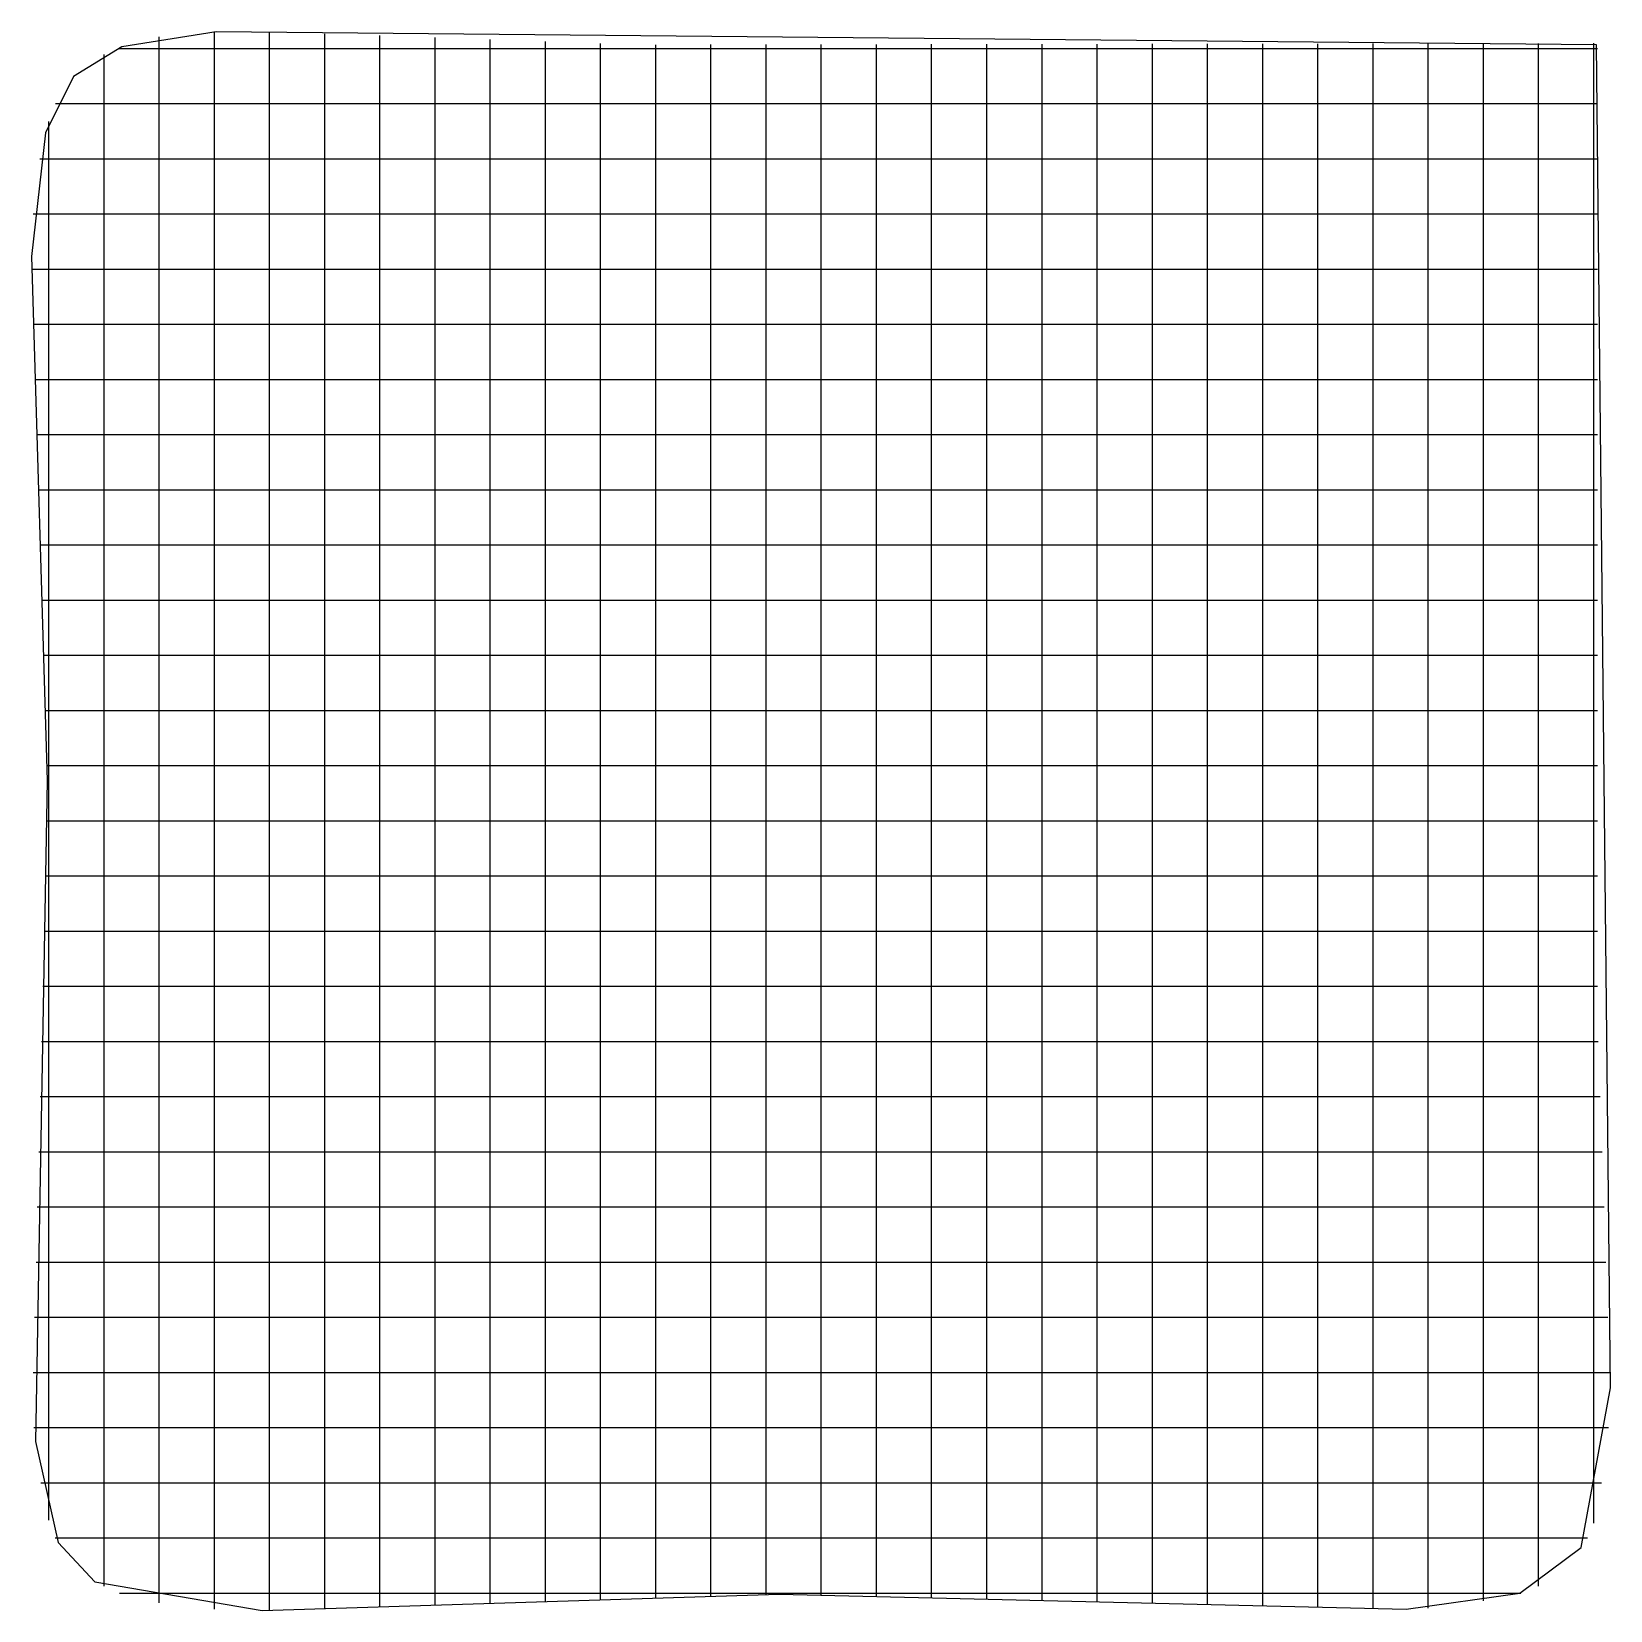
# Model space of a CAD drawing. Header units: metres. Extents: x 0.4 to 14.7, y 0.4 to 14.7.
import ezdxf

# ---------------------------------------------------------------- set-up
doc = ezdxf.new("R2010")
doc.units = ezdxf.units.M

msp = doc.modelspace()

# ---------------------------------------------------------------- linework, layer by layer
for p, q in [((2.093, 14.743), (2.093, 14.744)), ((2.093, 14.462), (2.093, 14.743)), ((2.593, 14.461), (2.593, 14.742)), ((1.593, 14.414), (1.593, 14.695)), ((3.093, 14.443), (3.093, 14.724)), ((3.593, 14.426), (3.593, 14.707)), ((4.093, 14.689), (4.093, 14.69)), ((4.093, 14.408), (4.093, 14.689)), ((4.593, 14.391), (4.593, 14.672)), ((5.093, 14.374), (5.093, 14.655)), ((5.593, 14.356), (5.593, 14.637)), ((6.093, 14.344), (6.093, 14.625)), ((6.593, 14.345), (6.593, 14.626)), ((7.093, 14.346), (7.093, 14.627)), ((7.593, 14.347), (7.593, 14.628)), ((8.093, 14.347), (8.093, 14.628)), ((8.593, 14.348), (8.593, 14.629)), ((9.093, 14.349), (9.093, 14.63)), ((9.593, 14.349), (9.593, 14.63)), ((10.093, 14.35), (10.093, 14.631)), ((10.593, 14.351), (10.593, 14.632)), ((11.093, 14.352), (11.093, 14.633)), ((11.593, 14.352), (11.593, 14.633)), ((12.093, 14.353), (12.093, 14.634)), ((12.593, 14.354), (12.593, 14.635)), ((13.093, 14.635), (13.093, 14.636)), ((13.093, 14.355), (13.093, 14.635)), ((13.593, 14.355), (13.593, 14.636)), ((14.093, 14.356), (14.093, 14.637)), ((14.593, 14.357), (14.593, 14.638)), ((1.093, 14.536), (1.093, 14.537)), ((1.093, 14.255), (1.093, 14.536)), ((1.221, 14.592), (1.502, 14.592)), ((1.221, 14.592), (1.502, 14.592)), ((1.502, 14.592), (1.534, 14.592)), ((1.534, 14.592), (1.554, 14.592)), ((1.554, 14.592), (2.957, 14.592)), ((2.093, 14.372), (2.093, 14.462)), ((2.593, 14.371), (2.593, 14.461)), ((2.957, 14.592), (3.054, 14.592)), ((3.054, 14.592), (3.334, 14.592)), ((3.334, 14.592), (3.354, 14.592)), ((3.354, 14.592), (4.757, 14.592)), ((4.757, 14.592), (4.854, 14.592)), ((4.854, 14.592), (5.134, 14.592)), ((5.134, 14.592), (5.154, 14.592)), ((5.154, 14.592), (5.947, 14.592)), ((5.947, 14.592), (6.228, 14.592)), ((6.228, 14.592), (6.324, 14.592)), ((6.324, 14.592), (7.728, 14.592)), ((7.728, 14.592), (7.747, 14.592)), ((7.747, 14.592), (8.028, 14.592)), ((8.028, 14.592), (8.124, 14.592)), ((8.124, 14.592), (9.528, 14.592)), ((9.528, 14.592), (9.547, 14.592)), ((9.547, 14.592), (9.828, 14.592)), ((9.828, 14.592), (9.924, 14.592)), ((9.924, 14.592), (11.328, 14.592)), ((11.328, 14.592), (11.347, 14.592)), ((11.347, 14.592), (11.628, 14.592)), ((11.628, 14.592), (11.724, 14.592)), ((11.724, 14.592), (13.128, 14.592)), ((13.128, 14.592), (13.147, 14.592)), ((13.147, 14.592), (13.428, 14.592)), ((13.428, 14.592), (13.524, 14.592)), ((13.524, 14.592), (14.607, 14.592)), ((14.607, 14.592), (14.626, 14.592)), ((1.593, 14.331), (1.593, 14.414)), ((1.593, 12.928), (1.593, 14.331)), ((2.093, 12.969), (2.093, 14.372)), ((2.593, 12.967), (2.593, 14.371)), ((3.093, 14.355), (3.093, 14.443)), ((3.093, 12.952), (3.093, 14.355)), ((3.593, 14.34), (3.593, 14.426)), ((3.593, 12.937), (3.593, 14.34)), ((4.093, 14.324), (4.093, 14.408)), ((4.093, 12.921), (4.093, 14.324)), ((4.593, 14.309), (4.593, 14.391)), ((4.593, 12.906), (4.593, 14.309)), ((5.093, 14.294), (5.093, 14.374)), ((5.593, 14.279), (5.593, 14.356)), ((6.093, 14.268), (6.093, 14.344)), ((6.593, 14.27), (6.593, 14.345)), ((7.093, 14.272), (7.093, 14.346)), ((7.593, 14.273), (7.593, 14.347)), ((8.093, 14.272), (8.093, 14.347)), ((8.593, 14.272), (8.593, 14.348)), ((9.093, 14.273), (9.093, 14.349)), ((9.593, 14.272), (9.593, 14.349)), ((10.093, 14.272), (10.093, 14.35)), ((10.593, 14.272), (10.593, 14.351)), ((11.093, 14.272), (11.093, 14.352)), ((11.593, 14.271), (11.593, 14.352)), ((12.093, 14.272), (12.093, 14.353)), ((12.593, 14.272), (12.593, 14.354)), ((13.093, 14.273), (13.093, 14.355)), ((13.593, 14.277), (13.593, 14.355)), ((14.093, 14.286), (14.093, 14.356)), ((14.593, 14.324), (14.593, 14.357)), ((14.593, 14.305), (14.593, 14.324)), ((1.093, 14.192), (1.093, 14.255)), ((1.093, 12.789), (1.093, 14.192)), ((5.093, 12.891), (5.093, 14.294)), ((5.593, 12.875), (5.593, 14.279)), ((6.093, 12.865), (6.093, 14.268)), ((6.593, 12.867), (6.593, 14.27)), ((7.093, 12.869), (7.093, 14.272)), ((7.593, 12.869), (7.593, 14.273)), ((8.093, 12.869), (8.093, 14.272)), ((8.593, 12.869), (8.593, 14.272)), ((9.093, 12.869), (9.093, 14.273)), ((9.593, 12.869), (9.593, 14.272)), ((10.093, 12.869), (10.093, 14.272)), ((10.593, 12.869), (10.593, 14.272)), ((11.093, 12.868), (11.093, 14.272)), ((11.593, 12.868), (11.593, 14.271)), ((12.093, 12.868), (12.093, 14.272)), ((12.593, 12.869), (12.593, 14.272)), ((13.093, 12.869), (13.093, 14.273)), ((13.593, 12.874), (13.593, 14.277)), ((14.093, 12.883), (14.093, 14.286)), ((14.593, 12.902), (14.593, 14.305)), ((0.654, 14.092), (0.935, 14.092)), ((0.654, 14.092), (0.935, 14.092)), ((0.935, 14.092), (1.004, 14.092)), ((1.004, 14.092), (2.407, 14.092)), ((2.407, 14.092), (2.426, 14.092)), ((2.426, 14.092), (2.707, 14.092)), ((2.707, 14.092), (2.804, 14.092)), ((2.804, 14.092), (4.207, 14.092)), ((4.207, 14.092), (4.226, 14.092)), ((4.226, 14.092), (4.507, 14.092)), ((4.507, 14.092), (4.604, 14.092)), ((4.604, 14.092), (6.007, 14.092)), ((6.007, 14.092), (6.026, 14.092)), ((6.026, 14.092), (6.307, 14.092)), ((6.307, 14.092), (6.404, 14.092)), ((6.404, 14.092), (7.807, 14.092)), ((7.807, 14.092), (7.826, 14.092)), ((7.826, 14.092), (8.107, 14.092)), ((8.107, 14.092), (8.204, 14.092)), ((8.204, 14.092), (9.607, 14.092)), ((9.607, 14.092), (9.626, 14.092)), ((9.626, 14.092), (9.907, 14.092)), ((9.907, 14.092), (10.004, 14.092)), ((10.004, 14.092), (11.407, 14.092)), ((11.407, 14.092), (11.426, 14.092)), ((11.426, 14.092), (11.707, 14.092)), ((11.707, 14.092), (11.804, 14.092)), ((11.804, 14.092), (13.207, 14.092)), ((13.207, 14.092), (13.226, 14.092)), ((13.226, 14.092), (13.507, 14.092)), ((13.507, 14.092), (13.604, 14.092)), ((13.604, 14.092), (14.607, 14.092)), ((14.607, 14.092), (14.626, 14.092)), ((0.593, 13.924), (0.593, 13.929)), ((0.593, 13.644), (0.593, 13.924)), ((0.593, 13.547), (0.593, 13.644)), ((0.511, 13.592), (0.792, 13.592)), ((0.511, 13.592), (0.792, 13.592)), ((0.593, 12.144), (0.593, 13.547)), ((0.792, 13.592), (0.87, 13.592)), ((0.87, 13.592), (2.273, 13.592)), ((2.273, 13.592), (2.293, 13.592)), ((2.293, 13.592), (2.573, 13.592)), ((2.573, 13.592), (2.67, 13.592)), ((2.67, 13.592), (4.073, 13.592)), ((4.073, 13.592), (4.093, 13.592)), ((4.093, 13.592), (4.373, 13.592)), ((4.373, 13.592), (4.47, 13.592)), ((4.47, 13.592), (5.873, 13.592)), ((5.873, 13.592), (5.893, 13.592)), ((5.893, 13.592), (6.173, 13.592)), ((6.173, 13.592), (6.27, 13.592)), ((6.27, 13.592), (7.673, 13.592)), ((7.673, 13.592), (7.693, 13.592)), ((7.693, 13.592), (7.973, 13.592)), ((7.973, 13.592), (8.07, 13.592)), ((8.07, 13.592), (9.473, 13.592)), ((9.473, 13.592), (9.493, 13.592)), ((9.493, 13.592), (9.773, 13.592)), ((9.773, 13.592), (9.87, 13.592)), ((9.87, 13.592), (11.273, 13.592)), ((11.273, 13.592), (11.293, 13.592)), ((11.293, 13.592), (11.573, 13.592)), ((11.573, 13.592), (11.67, 13.592)), ((11.67, 13.592), (13.073, 13.592)), ((13.073, 13.592), (13.093, 13.592)), ((13.093, 13.592), (13.373, 13.592)), ((13.373, 13.592), (13.47, 13.592)), ((13.47, 13.592), (14.607, 13.592)), ((14.607, 13.592), (14.626, 13.592)), ((0.451, 13.092), (0.732, 13.092)), ((0.451, 13.092), (0.732, 13.092)), ((0.732, 13.092), (0.814, 13.092)), ((0.814, 13.092), (2.217, 13.092)), ((2.217, 13.092), (2.236, 13.092)), ((2.236, 13.092), (2.517, 13.092)), ((2.517, 13.092), (2.614, 13.092)), ((2.614, 13.092), (4.017, 13.092)), ((4.017, 13.092), (4.036, 13.092)), ((4.036, 13.092), (4.317, 13.092)), ((4.317, 13.092), (4.414, 13.092)), ((4.414, 13.092), (5.817, 13.092)), ((5.817, 13.092), (5.836, 13.092)), ((5.836, 13.092), (6.117, 13.092)), ((6.117, 13.092), (6.214, 13.092)), ((6.214, 13.092), (7.617, 13.092)), ((7.617, 13.092), (7.636, 13.092)), ((7.636, 13.092), (7.917, 13.092)), ((7.917, 13.092), (8.014, 13.092)), ((8.014, 13.092), (9.417, 13.092)), ((9.417, 13.092), (9.436, 13.092)), ((9.436, 13.092), (9.717, 13.092)), ((9.717, 13.092), (9.814, 13.092)), ((9.814, 13.092), (11.217, 13.092)), ((11.217, 13.092), (11.236, 13.092)), ((11.236, 13.092), (11.517, 13.092)), ((11.517, 13.092), (11.614, 13.092)), ((11.614, 13.092), (13.017, 13.092)), ((13.017, 13.092), (13.036, 13.092)), ((13.036, 13.092), (13.317, 13.092)), ((13.317, 13.092), (13.414, 13.092)), ((13.414, 13.092), (14.607, 13.092)), ((14.607, 13.092), (14.626, 13.092)), ((1.593, 12.908), (1.593, 12.928)), ((1.593, 12.628), (1.593, 12.908)), ((2.093, 12.95), (2.093, 12.969)), ((2.093, 12.669), (2.093, 12.95)), ((2.593, 12.947), (2.593, 12.967)), ((2.593, 12.667), (2.593, 12.947)), ((3.093, 12.932), (3.093, 12.952)), ((3.093, 12.652), (3.093, 12.932)), ((3.593, 12.917), (3.593, 12.937)), ((3.593, 12.637), (3.593, 12.917)), ((4.093, 12.902), (4.093, 12.921)), ((4.093, 12.621), (4.093, 12.902)), ((4.593, 12.887), (4.593, 12.906)), ((4.593, 12.606), (4.593, 12.887)), ((5.093, 12.872), (5.093, 12.891)), ((14.093, 12.864), (14.093, 12.883)), ((14.593, 12.805), (14.593, 12.902)), ((1.093, 12.769), (1.093, 12.789)), ((1.093, 12.489), (1.093, 12.769)), ((5.093, 12.591), (5.093, 12.872)), ((5.593, 12.856), (5.593, 12.875)), ((5.593, 12.575), (5.593, 12.856)), ((6.093, 12.846), (6.093, 12.865)), ((6.093, 12.565), (6.093, 12.846)), ((6.593, 12.848), (6.593, 12.867)), ((6.593, 12.567), (6.593, 12.848)), ((7.093, 12.85), (7.093, 12.869)), ((7.093, 12.569), (7.093, 12.85)), ((7.593, 12.849), (7.593, 12.869)), ((7.593, 12.57), (7.593, 12.849)), ((8.093, 12.85), (8.093, 12.869)), ((8.093, 12.569), (8.093, 12.85)), ((8.593, 12.85), (8.593, 12.869)), ((8.593, 12.569), (8.593, 12.85)), ((9.093, 12.85), (9.093, 12.869)), ((9.093, 12.569), (9.093, 12.85)), ((9.593, 12.849), (9.593, 12.869)), ((9.593, 12.569), (9.593, 12.849)), ((10.093, 12.849), (10.093, 12.869)), ((10.093, 12.569), (10.093, 12.849)), ((10.593, 12.849), (10.593, 12.869)), ((10.593, 12.569), (10.593, 12.849)), ((11.093, 12.849), (11.093, 12.868)), ((11.093, 12.569), (11.093, 12.849)), ((11.593, 12.849), (11.593, 12.868)), ((11.593, 12.568), (11.593, 12.849)), ((12.093, 12.849), (12.093, 12.868)), ((12.093, 12.568), (12.093, 12.849)), ((12.593, 12.849), (12.593, 12.869)), ((12.593, 12.569), (12.593, 12.849)), ((13.093, 12.849), (13.093, 12.869)), ((13.093, 12.569), (13.093, 12.849)), ((13.593, 12.855), (13.593, 12.874)), ((13.593, 12.574), (13.593, 12.855)), ((14.093, 12.583), (14.093, 12.864)), ((14.593, 12.524), (14.593, 12.805)), ((0.438, 12.592), (0.719, 12.592)), ((0.438, 12.592), (0.719, 12.592)), ((0.719, 12.592), (0.802, 12.592)), ((0.802, 12.592), (2.205, 12.592)), ((1.593, 12.531), (1.593, 12.628)), ((2.093, 12.572), (2.093, 12.669)), ((2.205, 12.592), (2.224, 12.592)), ((2.224, 12.592), (2.505, 12.592)), ((2.505, 12.592), (2.602, 12.592)), ((2.593, 12.571), (2.593, 12.667)), ((2.602, 12.592), (4.005, 12.592)), ((3.093, 12.555), (3.093, 12.652)), ((3.593, 12.54), (3.593, 12.637)), ((4.005, 12.592), (4.024, 12.592)), ((4.024, 12.592), (4.305, 12.592)), ((4.093, 12.524), (4.093, 12.621)), ((4.305, 12.592), (4.402, 12.592)), ((4.402, 12.592), (5.805, 12.592)), ((4.593, 12.509), (4.593, 12.606)), ((5.805, 12.592), (5.824, 12.592)), ((5.824, 12.592), (6.105, 12.592)), ((6.105, 12.592), (6.202, 12.592)), ((6.202, 12.592), (7.605, 12.592)), ((7.605, 12.592), (7.624, 12.592)), ((7.624, 12.592), (7.905, 12.592)), ((7.905, 12.592), (8.002, 12.592)), ((8.002, 12.592), (9.405, 12.592)), ((9.405, 12.592), (9.424, 12.592)), ((9.424, 12.592), (9.705, 12.592)), ((9.705, 12.592), (9.802, 12.592)), ((9.802, 12.592), (11.205, 12.592)), ((11.205, 12.592), (11.224, 12.592)), ((11.224, 12.592), (11.505, 12.592)), ((11.505, 12.592), (11.602, 12.592)), ((11.602, 12.592), (13.005, 12.592)), ((13.005, 12.592), (13.024, 12.592)), ((13.024, 12.592), (13.305, 12.592)), ((13.305, 12.592), (13.402, 12.592)), ((13.402, 12.592), (14.607, 12.592)), ((14.607, 12.592), (14.626, 12.592)), ((1.093, 12.392), (1.093, 12.489)), ((1.593, 11.128), (1.593, 12.531)), ((2.093, 11.169), (2.093, 12.572)), ((2.593, 11.167), (2.593, 12.571)), ((3.093, 11.152), (3.093, 12.555)), ((3.593, 11.137), (3.593, 12.54)), ((4.093, 11.121), (4.093, 12.524)), ((4.593, 11.106), (4.593, 12.509)), ((5.093, 12.494), (5.093, 12.591)), ((5.093, 11.091), (5.093, 12.494)), ((5.593, 12.479), (5.593, 12.575)), ((5.593, 11.075), (5.593, 12.479)), ((6.093, 12.468), (6.093, 12.565)), ((6.093, 11.065), (6.093, 12.468)), ((6.593, 12.47), (6.593, 12.567)), ((6.593, 11.067), (6.593, 12.47)), ((7.093, 12.472), (7.093, 12.569)), ((7.093, 11.069), (7.093, 12.472)), ((7.593, 12.473), (7.593, 12.57)), ((7.593, 11.069), (7.593, 12.473)), ((8.093, 12.472), (8.093, 12.569)), ((8.093, 11.069), (8.093, 12.472)), ((8.593, 12.472), (8.593, 12.569)), ((8.593, 11.069), (8.593, 12.472)), ((9.093, 12.473), (9.093, 12.569)), ((9.093, 11.069), (9.093, 12.473)), ((9.593, 12.472), (9.593, 12.569)), ((9.593, 11.069), (9.593, 12.472)), ((10.093, 12.472), (10.093, 12.569)), ((10.093, 11.069), (10.093, 12.472)), ((10.593, 12.472), (10.593, 12.569)), ((10.593, 11.069), (10.593, 12.472)), ((11.093, 12.472), (11.093, 12.569)), ((11.093, 11.068), (11.093, 12.472)), ((11.593, 12.471), (11.593, 12.568)), ((11.593, 11.068), (11.593, 12.471)), ((12.093, 12.472), (12.093, 12.568)), ((12.093, 11.068), (12.093, 12.472)), ((12.593, 12.472), (12.593, 12.569)), ((12.593, 11.069), (12.593, 12.472)), ((13.093, 12.473), (13.093, 12.569)), ((13.093, 11.069), (13.093, 12.473)), ((13.593, 12.477), (13.593, 12.574)), ((13.593, 11.074), (13.593, 12.477)), ((14.093, 12.486), (14.093, 12.583)), ((14.093, 11.083), (14.093, 12.486)), ((14.593, 12.505), (14.593, 12.524)), ((14.593, 11.102), (14.593, 12.505)), ((1.093, 10.989), (1.093, 12.392)), ((0.453, 12.092), (0.734, 12.092)), ((0.453, 12.092), (0.734, 12.092)), ((0.593, 12.124), (0.593, 12.144)), ((0.593, 11.844), (0.593, 12.124)), ((0.734, 12.092), (0.816, 12.092)), ((0.816, 12.092), (2.219, 12.092)), ((2.219, 12.092), (2.238, 12.092)), ((2.238, 12.092), (2.519, 12.092)), ((2.519, 12.092), (2.616, 12.092)), ((2.616, 12.092), (4.019, 12.092)), ((4.019, 12.092), (4.038, 12.092)), ((4.038, 12.092), (4.319, 12.092)), ((4.319, 12.092), (4.416, 12.092)), ((4.416, 12.092), (5.819, 12.092)), ((5.819, 12.092), (5.838, 12.092)), ((5.838, 12.092), (6.119, 12.092)), ((6.119, 12.092), (6.216, 12.092)), ((6.216, 12.092), (7.619, 12.092)), ((7.619, 12.092), (7.638, 12.092)), ((7.638, 12.092), (7.919, 12.092)), ((7.919, 12.092), (8.016, 12.092)), ((8.016, 12.092), (9.419, 12.092)), ((9.419, 12.092), (9.438, 12.092)), ((9.438, 12.092), (9.719, 12.092)), ((9.719, 12.092), (9.816, 12.092)), ((9.816, 12.092), (11.219, 12.092)), ((11.219, 12.092), (11.238, 12.092)), ((11.238, 12.092), (11.519, 12.092)), ((11.519, 12.092), (11.616, 12.092)), ((11.616, 12.092), (13.019, 12.092)), ((13.019, 12.092), (13.038, 12.092)), ((13.038, 12.092), (13.319, 12.092)), ((13.319, 12.092), (13.416, 12.092)), ((13.416, 12.092), (14.607, 12.092)), ((14.607, 12.092), (14.626, 12.092)), ((0.593, 11.747), (0.593, 11.844)), ((0.593, 10.344), (0.593, 11.747)), ((0.468, 11.592), (0.749, 11.592)), ((0.468, 11.592), (0.749, 11.592)), ((0.749, 11.592), (0.83, 11.592)), ((0.83, 11.592), (2.233, 11.592)), ((2.233, 11.592), (2.252, 11.592)), ((2.252, 11.592), (2.533, 11.592)), ((2.533, 11.592), (2.63, 11.592)), ((2.63, 11.592), (4.033, 11.592)), ((4.033, 11.592), (4.052, 11.592)), ((4.052, 11.592), (4.333, 11.592)), ((4.333, 11.592), (4.43, 11.592)), ((4.43, 11.592), (5.833, 11.592)), ((5.833, 11.592), (5.852, 11.592)), ((5.852, 11.592), (6.133, 11.592)), ((6.133, 11.592), (6.23, 11.592)), ((6.23, 11.592), (7.633, 11.592)), ((7.633, 11.592), (7.652, 11.592)), ((7.652, 11.592), (7.933, 11.592)), ((7.933, 11.592), (8.03, 11.592)), ((8.03, 11.592), (9.433, 11.592)), ((9.433, 11.592), (9.452, 11.592)), ((9.452, 11.592), (9.733, 11.592)), ((9.733, 11.592), (9.83, 11.592)), ((9.83, 11.592), (11.233, 11.592)), ((11.233, 11.592), (11.252, 11.592)), ((11.252, 11.592), (11.533, 11.592)), ((11.533, 11.592), (11.63, 11.592)), ((11.63, 11.592), (13.033, 11.592)), ((13.033, 11.592), (13.052, 11.592)), ((13.052, 11.592), (13.333, 11.592)), ((13.333, 11.592), (13.43, 11.592)), ((13.43, 11.592), (14.607, 11.592)), ((14.607, 11.592), (14.626, 11.592)), ((2.093, 11.15), (2.093, 11.169)), ((2.593, 11.147), (2.593, 11.167)), ((0.484, 11.092), (0.765, 11.092)), ((0.484, 11.092), (0.765, 11.092)), ((0.765, 11.092), (0.845, 11.092)), ((0.845, 11.092), (2.248, 11.092)), ((1.593, 11.108), (1.593, 11.128)), ((1.593, 10.828), (1.593, 11.108)), ((2.093, 10.869), (2.093, 11.15)), ((2.248, 11.092), (2.267, 11.092)), ((2.267, 11.092), (2.548, 11.092)), ((2.548, 11.092), (2.645, 11.092)), ((2.593, 10.867), (2.593, 11.147)), ((2.645, 11.092), (4.048, 11.092)), ((3.093, 11.132), (3.093, 11.152)), ((3.093, 10.852), (3.093, 11.132)), ((3.593, 11.117), (3.593, 11.137)), ((3.593, 10.837), (3.593, 11.117)), ((4.048, 11.092), (4.067, 11.092)), ((4.067, 11.092), (4.348, 11.092)), ((4.093, 11.102), (4.093, 11.121)), ((4.093, 10.821), (4.093, 11.102)), ((4.348, 11.092), (4.445, 11.092)), ((4.445, 11.092), (5.848, 11.092)), ((4.593, 11.087), (4.593, 11.106)), ((4.593, 10.806), (4.593, 11.087)), ((5.093, 11.072), (5.093, 11.091)), ((5.093, 10.791), (5.093, 11.072)), ((5.593, 11.056), (5.593, 11.075)), ((5.593, 10.775), (5.593, 11.056)), ((5.848, 11.092), (5.867, 11.092)), ((5.867, 11.092), (6.148, 11.092)), ((6.093, 11.046), (6.093, 11.065)), ((6.093, 10.765), (6.093, 11.046)), ((6.148, 11.092), (6.245, 11.092)), ((6.245, 11.092), (7.648, 11.092)), ((6.593, 11.048), (6.593, 11.067)), ((6.593, 10.767), (6.593, 11.048)), ((7.093, 11.05), (7.093, 11.069)), ((7.093, 10.769), (7.093, 11.05)), ((7.593, 11.049), (7.593, 11.069)), ((7.593, 10.77), (7.593, 11.049)), ((7.648, 11.092), (7.667, 11.092)), ((7.667, 11.092), (7.948, 11.092)), ((7.948, 11.092), (8.045, 11.092)), ((8.045, 11.092), (9.448, 11.092)), ((8.093, 11.05), (8.093, 11.069)), ((8.093, 10.769), (8.093, 11.05)), ((8.593, 11.05), (8.593, 11.069)), ((8.593, 10.769), (8.593, 11.05)), ((9.093, 11.05), (9.093, 11.069)), ((9.093, 10.769), (9.093, 11.05)), ((9.448, 11.092), (9.467, 11.092)), ((9.467, 11.092), (9.748, 11.092)), ((9.593, 11.049), (9.593, 11.069)), ((9.593, 10.769), (9.593, 11.049)), ((9.748, 11.092), (9.845, 11.092)), ((9.845, 11.092), (11.248, 11.092)), ((10.093, 11.049), (10.093, 11.069)), ((10.093, 10.769), (10.093, 11.049)), ((10.593, 11.049), (10.593, 11.069)), ((10.593, 10.769), (10.593, 11.049)), ((11.093, 11.049), (11.093, 11.068)), ((11.093, 10.769), (11.093, 11.049)), ((11.248, 11.092), (11.267, 11.092)), ((11.267, 11.092), (11.548, 11.092)), ((11.548, 11.092), (11.645, 11.092)), ((11.593, 11.049), (11.593, 11.068)), ((11.593, 10.768), (11.593, 11.049)), ((11.645, 11.092), (13.048, 11.092)), ((12.093, 11.049), (12.093, 11.068)), ((12.093, 10.768), (12.093, 11.049)), ((12.593, 11.049), (12.593, 11.069)), ((12.593, 10.769), (12.593, 11.049)), ((13.048, 11.092), (13.067, 11.092)), ((13.067, 11.092), (13.348, 11.092)), ((13.093, 11.049), (13.093, 11.069)), ((13.093, 10.769), (13.093, 11.049)), ((13.348, 11.092), (13.445, 11.092)), ((13.445, 11.092), (14.607, 11.092)), ((13.593, 11.055), (13.593, 11.074)), ((13.593, 10.774), (13.593, 11.055)), ((14.093, 11.064), (14.093, 11.083)), ((14.093, 10.783), (14.093, 11.064)), ((14.593, 11.005), (14.593, 11.102)), ((14.607, 11.092), (14.626, 11.092)), ((1.093, 10.969), (1.093, 10.989)), ((1.093, 10.689), (1.093, 10.969)), ((14.593, 10.724), (14.593, 11.005)), ((1.593, 10.731), (1.593, 10.828)), ((2.093, 10.772), (2.093, 10.869)), ((2.093, 9.369), (2.093, 10.772)), ((2.593, 10.771), (2.593, 10.867)), ((2.593, 9.367), (2.593, 10.771)), ((3.093, 10.755), (3.093, 10.852)), ((3.093, 9.352), (3.093, 10.755)), ((3.593, 10.74), (3.593, 10.837)), ((3.593, 9.337), (3.593, 10.74)), ((4.093, 10.724), (4.093, 10.821)), ((4.593, 10.709), (4.593, 10.806)), ((5.093, 10.694), (5.093, 10.791)), ((5.593, 10.679), (5.593, 10.775)), ((6.093, 10.668), (6.093, 10.765)), ((6.593, 10.67), (6.593, 10.767)), ((7.093, 10.672), (7.093, 10.769)), ((7.593, 10.673), (7.593, 10.77)), ((8.093, 10.672), (8.093, 10.769)), ((8.593, 10.672), (8.593, 10.769)), ((9.093, 10.673), (9.093, 10.769)), ((9.593, 10.672), (9.593, 10.769)), ((10.093, 10.672), (10.093, 10.769)), ((10.593, 10.672), (10.593, 10.769)), ((11.093, 10.672), (11.093, 10.769)), ((11.593, 10.671), (11.593, 10.768)), ((12.093, 10.672), (12.093, 10.768)), ((12.593, 10.672), (12.593, 10.769)), ((13.093, 10.673), (13.093, 10.769)), ((13.593, 10.677), (13.593, 10.774)), ((14.093, 10.686), (14.093, 10.783)), ((0.499, 10.592), (0.78, 10.592)), ((0.499, 10.592), (0.78, 10.592)), ((0.78, 10.592), (0.859, 10.592)), ((0.859, 10.592), (2.262, 10.592)), ((1.093, 10.592), (1.093, 10.689)), ((1.093, 9.189), (1.093, 10.592)), ((1.593, 9.328), (1.593, 10.731)), ((2.262, 10.592), (2.281, 10.592)), ((2.281, 10.592), (2.562, 10.592)), ((2.562, 10.592), (2.659, 10.592)), ((2.659, 10.592), (4.062, 10.592)), ((4.062, 10.592), (4.081, 10.592)), ((4.081, 10.592), (4.362, 10.592)), ((4.093, 9.321), (4.093, 10.724)), ((4.362, 10.592), (4.459, 10.592)), ((4.459, 10.592), (5.862, 10.592)), ((4.593, 9.306), (4.593, 10.709)), ((5.093, 9.291), (5.093, 10.694)), ((5.593, 9.275), (5.593, 10.679)), ((5.862, 10.592), (5.881, 10.592)), ((5.881, 10.592), (6.162, 10.592)), ((6.093, 9.265), (6.093, 10.668)), ((6.162, 10.592), (6.259, 10.592)), ((6.259, 10.592), (7.662, 10.592)), ((6.593, 9.267), (6.593, 10.67)), ((7.093, 9.269), (7.093, 10.672)), ((7.593, 9.269), (7.593, 10.673)), ((7.662, 10.592), (7.681, 10.592)), ((7.681, 10.592), (7.962, 10.592)), ((7.962, 10.592), (8.059, 10.592)), ((8.059, 10.592), (9.462, 10.592)), ((8.093, 9.269), (8.093, 10.672)), ((8.593, 9.269), (8.593, 10.672)), ((9.093, 9.269), (9.093, 10.673)), ((9.462, 10.592), (9.481, 10.592)), ((9.481, 10.592), (9.762, 10.592)), ((9.593, 9.269), (9.593, 10.672)), ((9.762, 10.592), (9.859, 10.592)), ((9.859, 10.592), (11.262, 10.592)), ((10.093, 9.269), (10.093, 10.672)), ((10.593, 9.269), (10.593, 10.672)), ((11.093, 9.268), (11.093, 10.672)), ((11.262, 10.592), (11.281, 10.592)), ((11.281, 10.592), (11.562, 10.592)), ((11.562, 10.592), (11.659, 10.592)), ((11.593, 9.268), (11.593, 10.671)), ((11.659, 10.592), (13.062, 10.592)), ((12.093, 9.268), (12.093, 10.672)), ((12.593, 9.269), (12.593, 10.672)), ((13.062, 10.592), (13.081, 10.592)), ((13.081, 10.592), (13.362, 10.592)), ((13.093, 9.269), (13.093, 10.673)), ((13.362, 10.592), (13.459, 10.592)), ((13.459, 10.592), (14.607, 10.592)), ((13.593, 9.274), (13.593, 10.677)), ((14.093, 9.283), (14.093, 10.686)), ((14.593, 10.705), (14.593, 10.724)), ((14.593, 9.302), (14.593, 10.705)), ((14.607, 10.592), (14.626, 10.592)), ((0.593, 10.324), (0.593, 10.344)), ((0.593, 10.044), (0.593, 10.324)), ((0.514, 10.092), (0.795, 10.092)), ((0.514, 10.092), (0.795, 10.092)), ((0.593, 9.947), (0.593, 10.044)), ((0.795, 10.092), (0.873, 10.092)), ((0.873, 10.092), (2.276, 10.092)), ((2.276, 10.092), (2.295, 10.092)), ((2.295, 10.092), (2.576, 10.092)), ((2.576, 10.092), (2.673, 10.092)), ((2.673, 10.092), (4.076, 10.092)), ((4.076, 10.092), (4.095, 10.092)), ((4.095, 10.092), (4.376, 10.092)), ((4.376, 10.092), (4.473, 10.092)), ((4.473, 10.092), (5.876, 10.092)), ((5.876, 10.092), (5.895, 10.092)), ((5.895, 10.092), (6.176, 10.092)), ((6.176, 10.092), (6.273, 10.092)), ((6.273, 10.092), (7.676, 10.092)), ((7.676, 10.092), (7.695, 10.092)), ((7.695, 10.092), (7.976, 10.092)), ((7.976, 10.092), (8.073, 10.092)), ((8.073, 10.092), (9.476, 10.092)), ((9.476, 10.092), (9.495, 10.092)), ((9.495, 10.092), (9.776, 10.092)), ((9.776, 10.092), (9.873, 10.092)), ((9.873, 10.092), (11.276, 10.092)), ((11.276, 10.092), (11.295, 10.092)), ((11.295, 10.092), (11.576, 10.092)), ((11.576, 10.092), (11.673, 10.092)), ((11.673, 10.092), (13.076, 10.092)), ((13.076, 10.092), (13.095, 10.092)), ((13.095, 10.092), (13.376, 10.092)), ((13.376, 10.092), (13.473, 10.092)), ((13.473, 10.092), (14.607, 10.092)), ((14.607, 10.092), (14.626, 10.092)), ((0.593, 8.544), (0.593, 9.947)), ((0.529, 9.592), (0.81, 9.592)), ((0.529, 9.592), (0.81, 9.592)), ((0.81, 9.592), (0.887, 9.592)), ((0.887, 9.592), (2.291, 9.592)), ((2.291, 9.592), (2.31, 9.592)), ((2.31, 9.592), (2.59, 9.592)), ((2.59, 9.592), (2.687, 9.592)), ((2.687, 9.592), (4.091, 9.592)), ((4.091, 9.592), (4.11, 9.592)), ((4.11, 9.592), (4.39, 9.592)), ((4.39, 9.592), (4.487, 9.592)), ((4.487, 9.592), (5.891, 9.592)), ((5.891, 9.592), (5.91, 9.592)), ((5.91, 9.592), (6.19, 9.592)), ((6.19, 9.592), (6.287, 9.592)), ((6.287, 9.592), (7.691, 9.592)), ((7.691, 9.592), (7.71, 9.592)), ((7.71, 9.592), (7.99, 9.592)), ((7.99, 9.592), (8.087, 9.592)), ((8.087, 9.592), (9.491, 9.592)), ((9.491, 9.592), (9.51, 9.592)), ((9.51, 9.592), (9.79, 9.592)), ((9.79, 9.592), (9.887, 9.592)), ((9.887, 9.592), (11.291, 9.592)), ((11.291, 9.592), (11.31, 9.592)), ((11.31, 9.592), (11.59, 9.592)), ((11.59, 9.592), (11.687, 9.592)), ((11.687, 9.592), (13.091, 9.592)), ((13.091, 9.592), (13.11, 9.592)), ((13.11, 9.592), (13.39, 9.592)), ((13.39, 9.592), (13.487, 9.592)), ((13.487, 9.592), (14.607, 9.592)), ((14.607, 9.592), (14.626, 9.592)), ((1.593, 9.308), (1.593, 9.328)), ((1.593, 9.028), (1.593, 9.308)), ((2.093, 9.35), (2.093, 9.369)), ((2.093, 9.069), (2.093, 9.35)), ((2.593, 9.347), (2.593, 9.367)), ((2.593, 9.067), (2.593, 9.347)), ((3.093, 9.332), (3.093, 9.352)), ((3.093, 9.052), (3.093, 9.332)), ((3.593, 9.317), (3.593, 9.337)), ((3.593, 9.037), (3.593, 9.317)), ((4.093, 9.302), (4.093, 9.321)), ((4.093, 9.021), (4.093, 9.302)), ((4.593, 9.287), (4.593, 9.306)), ((14.593, 9.205), (14.593, 9.302)), ((1.093, 9.169), (1.093, 9.189)), ((1.093, 8.889), (1.093, 9.169)), ((4.593, 9.006), (4.593, 9.287)), ((5.093, 9.272), (5.093, 9.291)), ((5.093, 8.991), (5.093, 9.272)), ((5.593, 9.256), (5.593, 9.275)), ((5.593, 8.975), (5.593, 9.256)), ((6.093, 9.246), (6.093, 9.265)), ((6.093, 8.965), (6.093, 9.246)), ((6.593, 9.248), (6.593, 9.267)), ((6.593, 8.967), (6.593, 9.248)), ((7.093, 9.25), (7.093, 9.269)), ((7.093, 8.969), (7.093, 9.25)), ((7.593, 9.249), (7.593, 9.269)), ((7.593, 8.97), (7.593, 9.249)), ((8.093, 9.25), (8.093, 9.269)), ((8.093, 8.969), (8.093, 9.25)), ((8.593, 9.25), (8.593, 9.269)), ((8.593, 8.969), (8.593, 9.25)), ((9.093, 9.25), (9.093, 9.269)), ((9.093, 8.969), (9.093, 9.25)), ((9.593, 9.249), (9.593, 9.269)), ((9.593, 8.969), (9.593, 9.249)), ((10.093, 9.249), (10.093, 9.269)), ((10.093, 8.969), (10.093, 9.249)), ((10.593, 9.249), (10.593, 9.269)), ((10.593, 8.969), (10.593, 9.249)), ((11.093, 9.249), (11.093, 9.268)), ((11.093, 8.969), (11.093, 9.249)), ((11.593, 9.249), (11.593, 9.268)), ((11.593, 8.968), (11.593, 9.249)), ((12.093, 9.249), (12.093, 9.268)), ((12.093, 8.968), (12.093, 9.249)), ((12.593, 9.249), (12.593, 9.269)), ((12.593, 8.969), (12.593, 9.249)), ((13.093, 9.249), (13.093, 9.269)), ((13.093, 8.969), (13.093, 9.249)), ((13.593, 9.255), (13.593, 9.274)), ((13.593, 8.974), (13.593, 9.255)), ((14.093, 9.264), (14.093, 9.283)), ((14.093, 8.983), (14.093, 9.264)), ((14.593, 8.924), (14.593, 9.205)), ((0.545, 9.092), (0.826, 9.092)), ((0.545, 9.092), (0.826, 9.092)), ((0.826, 9.092), (0.902, 9.092)), ((0.902, 9.092), (2.305, 9.092)), ((1.593, 8.931), (1.593, 9.028)), ((2.093, 8.972), (2.093, 9.069)), ((2.305, 9.092), (2.324, 9.092)), ((2.324, 9.092), (2.605, 9.092)), ((2.593, 8.971), (2.593, 9.067)), ((2.605, 9.092), (2.702, 9.092)), ((2.702, 9.092), (4.105, 9.092)), ((3.093, 8.955), (3.093, 9.052)), ((3.593, 8.94), (3.593, 9.037)), ((4.093, 8.924), (4.093, 9.021)), ((4.105, 9.092), (4.124, 9.092)), ((4.124, 9.092), (4.405, 9.092)), ((4.405, 9.092), (4.502, 9.092)), ((4.502, 9.092), (5.905, 9.092)), ((5.905, 9.092), (5.924, 9.092)), ((5.924, 9.092), (6.205, 9.092)), ((6.205, 9.092), (6.302, 9.092)), ((6.302, 9.092), (7.705, 9.092)), ((7.705, 9.092), (7.724, 9.092)), ((7.724, 9.092), (8.005, 9.092)), ((8.005, 9.092), (8.102, 9.092)), ((8.102, 9.092), (9.505, 9.092)), ((9.505, 9.092), (9.524, 9.092)), ((9.524, 9.092), (9.805, 9.092)), ((9.805, 9.092), (9.902, 9.092)), ((9.902, 9.092), (11.305, 9.092)), ((11.305, 9.092), (11.324, 9.092)), ((11.324, 9.092), (11.605, 9.092)), ((11.605, 9.092), (11.702, 9.092)), ((11.702, 9.092), (13.105, 9.092)), ((13.105, 9.092), (13.124, 9.092)), ((13.124, 9.092), (13.405, 9.092)), ((13.405, 9.092), (13.502, 9.092)), ((13.502, 9.092), (14.607, 9.092)), ((14.607, 9.092), (14.626, 9.092)), ((1.093, 8.792), (1.093, 8.889)), ((1.593, 7.528), (1.593, 8.931)), ((2.093, 7.569), (2.093, 8.972)), ((2.593, 7.567), (2.593, 8.971)), ((3.093, 7.552), (3.093, 8.955)), ((3.593, 7.537), (3.593, 8.94)), ((4.093, 7.521), (4.093, 8.924)), ((4.593, 8.909), (4.593, 9.006)), ((4.593, 7.506), (4.593, 8.909)), ((5.093, 8.894), (5.093, 8.991)), ((5.093, 7.491), (5.093, 8.894)), ((5.593, 8.879), (5.593, 8.975)), ((5.593, 7.475), (5.593, 8.879)), ((6.093, 8.868), (6.093, 8.965)), ((6.593, 8.87), (6.593, 8.967)), ((7.093, 8.872), (7.093, 8.969)), ((7.093, 7.469), (7.093, 8.872)), ((7.593, 8.873), (7.593, 8.97)), ((7.593, 7.469), (7.593, 8.873)), ((8.093, 8.872), (8.093, 8.969)), ((8.093, 7.469), (8.093, 8.872)), ((8.593, 8.872), (8.593, 8.969)), ((8.593, 7.469), (8.593, 8.872)), ((9.093, 8.873), (9.093, 8.969)), ((9.093, 7.469), (9.093, 8.873)), ((9.593, 8.872), (9.593, 8.969)), ((9.593, 7.469), (9.593, 8.872)), ((10.093, 8.872), (10.093, 8.969)), ((10.093, 7.469), (10.093, 8.872)), ((10.593, 8.872), (10.593, 8.969)), ((10.593, 7.469), (10.593, 8.872)), ((11.093, 8.872), (11.093, 8.969)), ((11.093, 7.468), (11.093, 8.872)), ((11.593, 8.871), (11.593, 8.968)), ((12.093, 8.872), (12.093, 8.968)), ((12.593, 8.872), (12.593, 8.969)), ((12.593, 7.469), (12.593, 8.872)), ((13.093, 8.873), (13.093, 8.969)), ((13.093, 7.469), (13.093, 8.873)), ((13.593, 8.877), (13.593, 8.974)), ((13.593, 7.474), (13.593, 8.877)), ((14.093, 8.886), (14.093, 8.983)), ((14.093, 7.483), (14.093, 8.886)), ((14.593, 8.905), (14.593, 8.924)), ((14.593, 7.502), (14.593, 8.905)), ((1.093, 7.389), (1.093, 8.792)), ((6.093, 7.465), (6.093, 8.868)), ((6.593, 7.467), (6.593, 8.87)), ((11.593, 7.468), (11.593, 8.871)), ((12.093, 7.468), (12.093, 8.872)), ((0.56, 8.592), (0.841, 8.592)), ((0.56, 8.592), (0.841, 8.592)), ((0.841, 8.592), (0.916, 8.592)), ((0.916, 8.592), (2.319, 8.592)), ((2.319, 8.592), (2.338, 8.592)), ((2.338, 8.592), (2.619, 8.592)), ((2.619, 8.592), (2.716, 8.592)), ((2.716, 8.592), (4.119, 8.592)), ((4.119, 8.592), (4.138, 8.592)), ((4.138, 8.592), (4.419, 8.592)), ((4.419, 8.592), (4.516, 8.592)), ((4.516, 8.592), (5.919, 8.592)), ((5.919, 8.592), (5.938, 8.592)), ((5.938, 8.592), (6.219, 8.592)), ((6.219, 8.592), (6.316, 8.592)), ((6.316, 8.592), (7.719, 8.592)), ((7.719, 8.592), (7.738, 8.592)), ((7.738, 8.592), (8.019, 8.592)), ((8.019, 8.592), (8.116, 8.592)), ((8.116, 8.592), (9.519, 8.592)), ((9.519, 8.592), (9.538, 8.592)), ((9.538, 8.592), (9.819, 8.592)), ((9.819, 8.592), (9.916, 8.592)), ((9.916, 8.592), (11.319, 8.592)), ((11.319, 8.592), (11.338, 8.592)), ((11.338, 8.592), (11.619, 8.592)), ((11.619, 8.592), (11.716, 8.592)), ((11.716, 8.592), (13.119, 8.592)), ((13.119, 8.592), (13.138, 8.592)), ((13.138, 8.592), (13.419, 8.592)), ((13.419, 8.592), (13.516, 8.592)), ((13.516, 8.592), (14.607, 8.592)), ((14.607, 8.592), (14.626, 8.592)), ((0.593, 8.524), (0.593, 8.544)), ((0.593, 8.244), (0.593, 8.524)), ((0.593, 8.147), (0.593, 8.244)), ((0.575, 8.092), (0.856, 8.092)), ((0.575, 8.092), (0.856, 8.092)), ((0.593, 6.744), (0.593, 8.147)), ((0.856, 8.092), (0.93, 8.092)), ((0.93, 8.092), (2.334, 8.092)), ((2.334, 8.092), (2.353, 8.092)), ((2.353, 8.092), (2.633, 8.092)), ((2.633, 8.092), (2.73, 8.092)), ((2.73, 8.092), (4.134, 8.092)), ((4.134, 8.092), (4.153, 8.092)), ((4.153, 8.092), (4.433, 8.092)), ((4.433, 8.092), (4.53, 8.092)), ((4.53, 8.092), (5.934, 8.092)), ((5.934, 8.092), (5.953, 8.092)), ((5.953, 8.092), (6.233, 8.092)), ((6.233, 8.092), (6.33, 8.092)), ((6.33, 8.092), (7.734, 8.092)), ((7.734, 8.092), (7.753, 8.092)), ((7.753, 8.092), (8.033, 8.092)), ((8.033, 8.092), (8.13, 8.092)), ((8.13, 8.092), (9.534, 8.092)), ((9.534, 8.092), (9.553, 8.092)), ((9.553, 8.092), (9.833, 8.092)), ((9.833, 8.092), (9.93, 8.092)), ((9.93, 8.092), (11.334, 8.092)), ((11.334, 8.092), (11.353, 8.092)), ((11.353, 8.092), (11.633, 8.092)), ((11.633, 8.092), (11.73, 8.092)), ((11.73, 8.092), (13.134, 8.092)), ((13.134, 8.092), (13.153, 8.092)), ((13.153, 8.092), (13.433, 8.092)), ((13.433, 8.092), (13.53, 8.092)), ((13.53, 8.092), (14.607, 8.092)), ((14.607, 8.092), (14.626, 8.092)), ((0.576, 7.592), (0.577, 7.592)), ((0.576, 7.592), (0.577, 7.592)), ((0.577, 7.592), (0.857, 7.592)), ((0.857, 7.592), (0.931, 7.592)), ((0.931, 7.592), (2.335, 7.592)), ((2.335, 7.592), (2.354, 7.592)), ((2.354, 7.592), (2.634, 7.592)), ((2.634, 7.592), (2.731, 7.592)), ((2.731, 7.592), (4.135, 7.592)), ((4.135, 7.592), (4.154, 7.592)), ((4.154, 7.592), (4.434, 7.592)), ((4.434, 7.592), (4.531, 7.592)), ((4.531, 7.592), (5.935, 7.592)), ((5.935, 7.592), (5.954, 7.592)), ((5.954, 7.592), (6.234, 7.592)), ((6.234, 7.592), (6.331, 7.592)), ((6.331, 7.592), (7.735, 7.592)), ((7.735, 7.592), (7.754, 7.592)), ((7.754, 7.592), (8.034, 7.592)), ((8.034, 7.592), (8.131, 7.592)), ((8.131, 7.592), (9.535, 7.592)), ((9.535, 7.592), (9.554, 7.592)), ((9.554, 7.592), (9.834, 7.592)), ((9.834, 7.592), (9.931, 7.592)), ((9.931, 7.592), (11.335, 7.592)), ((11.335, 7.592), (11.354, 7.592)), ((11.354, 7.592), (11.634, 7.592)), ((11.634, 7.592), (11.731, 7.592)), ((11.731, 7.592), (13.135, 7.592)), ((13.135, 7.592), (13.154, 7.592)), ((13.154, 7.592), (13.434, 7.592)), ((13.434, 7.592), (13.531, 7.592)), ((13.531, 7.592), (14.607, 7.592)), ((14.607, 7.592), (14.626, 7.592)), ((1.593, 7.508), (1.593, 7.528)), ((1.593, 7.228), (1.593, 7.508)), ((2.093, 7.55), (2.093, 7.569)), ((2.093, 7.269), (2.093, 7.55)), ((2.593, 7.547), (2.593, 7.567)), ((2.593, 7.267), (2.593, 7.547)), ((3.093, 7.532), (3.093, 7.552)), ((3.093, 7.252), (3.093, 7.532)), ((3.593, 7.517), (3.593, 7.537)), ((3.593, 7.237), (3.593, 7.517)), ((4.093, 7.502), (4.093, 7.521)), ((4.093, 7.221), (4.093, 7.502)), ((4.593, 7.487), (4.593, 7.506)), ((4.593, 7.206), (4.593, 7.487)), ((5.093, 7.472), (5.093, 7.491)), ((5.093, 7.191), (5.093, 7.472)), ((5.593, 7.456), (5.593, 7.475)), ((5.593, 7.175), (5.593, 7.456)), ((6.093, 7.446), (6.093, 7.465)), ((6.093, 7.165), (6.093, 7.446)), ((6.593, 7.448), (6.593, 7.467)), ((6.593, 7.167), (6.593, 7.448)), ((7.093, 7.45), (7.093, 7.469)), ((7.093, 7.169), (7.093, 7.45)), ((7.593, 7.449), (7.593, 7.469)), ((7.593, 7.17), (7.593, 7.449)), ((8.093, 7.45), (8.093, 7.469)), ((8.093, 7.169), (8.093, 7.45)), ((8.593, 7.45), (8.593, 7.469)), ((8.593, 7.169), (8.593, 7.45)), ((9.093, 7.45), (9.093, 7.469)), ((9.093, 7.169), (9.093, 7.45)), ((9.593, 7.449), (9.593, 7.469)), ((9.593, 7.169), (9.593, 7.449)), ((10.093, 7.449), (10.093, 7.469)), ((10.093, 7.169), (10.093, 7.449)), ((10.593, 7.449), (10.593, 7.469)), ((10.593, 7.169), (10.593, 7.449)), ((11.093, 7.449), (11.093, 7.468)), ((11.093, 7.169), (11.093, 7.449)), ((11.593, 7.449), (11.593, 7.468)), ((11.593, 7.168), (11.593, 7.449)), ((12.093, 7.449), (12.093, 7.468)), ((12.093, 7.168), (12.093, 7.449)), ((12.593, 7.449), (12.593, 7.469)), ((12.593, 7.169), (12.593, 7.449)), ((13.093, 7.449), (13.093, 7.469)), ((13.093, 7.169), (13.093, 7.449)), ((13.593, 7.455), (13.593, 7.474)), ((13.593, 7.174), (13.593, 7.455)), ((14.093, 7.464), (14.093, 7.483)), ((14.093, 7.183), (14.093, 7.464)), ((14.593, 7.405), (14.593, 7.502)), ((1.093, 7.369), (1.093, 7.389)), ((1.093, 7.089), (1.093, 7.369)), ((14.593, 7.124), (14.593, 7.405)), ((1.593, 7.131), (1.593, 7.228)), ((2.093, 7.172), (2.093, 7.269)), ((2.093, 5.769), (2.093, 7.172)), ((2.593, 7.171), (2.593, 7.267)), ((2.593, 5.767), (2.593, 7.171)), ((3.093, 7.155), (3.093, 7.252)), ((3.093, 5.752), (3.093, 7.155)), ((3.593, 7.14), (3.593, 7.237)), ((4.093, 7.124), (4.093, 7.221)), ((4.593, 7.109), (4.593, 7.206)), ((5.093, 7.094), (5.093, 7.191)), ((5.593, 7.079), (5.593, 7.175)), ((6.093, 7.068), (6.093, 7.165)), ((6.593, 7.07), (6.593, 7.167)), ((7.093, 7.072), (7.093, 7.169)), ((7.593, 7.073), (7.593, 7.17)), ((8.093, 7.072), (8.093, 7.169)), ((8.593, 7.072), (8.593, 7.169)), ((9.093, 7.073), (9.093, 7.169)), ((9.593, 7.072), (9.593, 7.169)), ((10.093, 7.072), (10.093, 7.169)), ((10.593, 7.072), (10.593, 7.169)), ((11.093, 7.072), (11.093, 7.169)), ((11.593, 7.071), (11.593, 7.168)), ((12.093, 7.072), (12.093, 7.168)), ((12.593, 7.072), (12.593, 7.169)), ((13.093, 7.073), (13.093, 7.169)), ((13.593, 7.077), (13.593, 7.174)), ((14.093, 7.086), (14.093, 7.183)), ((0.564, 7.092), (0.845, 7.092)), ((0.564, 7.092), (0.845, 7.092)), ((0.845, 7.092), (0.92, 7.092)), ((0.92, 7.092), (2.323, 7.092)), ((1.093, 6.992), (1.093, 7.089)), ((1.593, 5.728), (1.593, 7.131)), ((2.323, 7.092), (2.342, 7.092)), ((2.342, 7.092), (2.623, 7.092)), ((2.623, 7.092), (2.72, 7.092)), ((2.72, 7.092), (4.123, 7.092)), ((3.593, 5.737), (3.593, 7.14)), ((4.093, 5.721), (4.093, 7.124)), ((4.123, 7.092), (4.142, 7.092)), ((4.142, 7.092), (4.423, 7.092)), ((4.423, 7.092), (4.52, 7.092)), ((4.52, 7.092), (5.923, 7.092)), ((4.593, 5.706), (4.593, 7.109)), ((5.093, 5.691), (5.093, 7.094)), ((5.593, 5.675), (5.593, 7.079)), ((5.923, 7.092), (5.942, 7.092)), ((5.942, 7.092), (6.223, 7.092)), ((6.093, 5.665), (6.093, 7.068)), ((6.223, 7.092), (6.32, 7.092)), ((6.32, 7.092), (7.723, 7.092)), ((6.593, 5.667), (6.593, 7.07)), ((7.093, 5.669), (7.093, 7.072)), ((7.593, 5.669), (7.593, 7.073)), ((7.723, 7.092), (7.742, 7.092)), ((7.742, 7.092), (8.023, 7.092)), ((8.023, 7.092), (8.12, 7.092)), ((8.093, 5.669), (8.093, 7.072)), ((8.12, 7.092), (9.523, 7.092)), ((8.593, 5.669), (8.593, 7.072)), ((9.093, 5.669), (9.093, 7.073)), ((9.523, 7.092), (9.542, 7.092)), ((9.542, 7.092), (9.823, 7.092)), ((9.593, 5.669), (9.593, 7.072)), ((9.823, 7.092), (9.92, 7.092)), ((9.92, 7.092), (11.323, 7.092)), ((10.093, 5.669), (10.093, 7.072)), ((10.593, 5.669), (10.593, 7.072)), ((11.093, 5.668), (11.093, 7.072)), ((11.323, 7.092), (11.342, 7.092)), ((11.342, 7.092), (11.623, 7.092)), ((11.593, 5.668), (11.593, 7.071)), ((11.623, 7.092), (11.72, 7.092)), ((11.72, 7.092), (13.123, 7.092)), ((12.093, 5.668), (12.093, 7.072)), ((12.593, 5.669), (12.593, 7.072)), ((13.093, 5.669), (13.093, 7.073)), ((13.123, 7.092), (13.142, 7.092)), ((13.142, 7.092), (13.423, 7.092)), ((13.423, 7.092), (13.52, 7.092)), ((13.52, 7.092), (14.607, 7.092)), ((13.593, 5.674), (13.593, 7.077)), ((14.093, 5.683), (14.093, 7.086)), ((14.593, 7.105), (14.593, 7.124)), ((14.593, 5.702), (14.593, 7.105)), ((14.607, 7.092), (14.626, 7.092)), ((1.093, 5.589), (1.093, 6.992)), ((0.593, 6.724), (0.593, 6.744)), ((0.551, 6.592), (0.832, 6.592)), ((0.551, 6.592), (0.832, 6.592)), ((0.593, 6.444), (0.593, 6.724)), ((0.832, 6.592), (0.907, 6.592)), ((0.907, 6.592), (2.311, 6.592)), ((2.311, 6.592), (2.33, 6.592)), ((2.33, 6.592), (2.611, 6.592)), ((2.611, 6.592), (2.707, 6.592)), ((2.707, 6.592), (4.111, 6.592)), ((4.111, 6.592), (4.13, 6.592)), ((4.13, 6.592), (4.411, 6.592)), ((4.411, 6.592), (4.507, 6.592)), ((4.507, 6.592), (5.911, 6.592)), ((5.911, 6.592), (5.93, 6.592)), ((5.93, 6.592), (6.211, 6.592)), ((6.211, 6.592), (6.307, 6.592)), ((6.307, 6.592), (7.711, 6.592)), ((7.711, 6.592), (7.73, 6.592)), ((7.73, 6.592), (8.011, 6.592)), ((8.011, 6.592), (8.107, 6.592)), ((8.107, 6.592), (9.511, 6.592)), ((9.511, 6.592), (9.53, 6.592)), ((9.53, 6.592), (9.811, 6.592)), ((9.811, 6.592), (9.907, 6.592)), ((9.907, 6.592), (11.311, 6.592)), ((11.311, 6.592), (11.33, 6.592)), ((11.33, 6.592), (11.611, 6.592)), ((11.611, 6.592), (11.707, 6.592)), ((11.707, 6.592), (13.111, 6.592)), ((13.111, 6.592), (13.13, 6.592)), ((13.13, 6.592), (13.411, 6.592)), ((13.411, 6.592), (13.507, 6.592)), ((13.507, 6.592), (14.607, 6.592)), ((14.607, 6.592), (14.626, 6.592)), ((0.593, 6.347), (0.593, 6.444)), ((0.593, 4.944), (0.593, 6.347)), ((0.539, 6.092), (0.82, 6.092)), ((0.539, 6.092), (0.82, 6.092)), ((0.82, 6.092), (0.896, 6.092)), ((0.896, 6.092), (2.299, 6.092)), ((2.299, 6.092), (2.319, 6.092)), ((2.319, 6.092), (2.599, 6.092)), ((2.599, 6.092), (2.696, 6.092)), ((2.696, 6.092), (4.099, 6.092)), ((4.099, 6.092), (4.119, 6.092)), ((4.119, 6.092), (4.399, 6.092)), ((4.399, 6.092), (4.496, 6.092)), ((4.496, 6.092), (5.899, 6.092)), ((5.899, 6.092), (5.919, 6.092)), ((5.919, 6.092), (6.199, 6.092)), ((6.199, 6.092), (6.296, 6.092)), ((6.296, 6.092), (7.699, 6.092)), ((7.699, 6.092), (7.719, 6.092)), ((7.719, 6.092), (7.999, 6.092)), ((7.999, 6.092), (8.096, 6.092)), ((8.096, 6.092), (9.499, 6.092)), ((9.499, 6.092), (9.519, 6.092)), ((9.519, 6.092), (9.799, 6.092)), ((9.799, 6.092), (9.896, 6.092)), ((9.896, 6.092), (11.299, 6.092)), ((11.299, 6.092), (11.319, 6.092)), ((11.319, 6.092), (11.599, 6.092)), ((11.599, 6.092), (11.696, 6.092)), ((11.696, 6.092), (13.099, 6.092)), ((13.099, 6.092), (13.119, 6.092)), ((13.119, 6.092), (13.399, 6.092)), ((13.399, 6.092), (13.496, 6.092)), ((13.496, 6.092), (14.607, 6.092)), ((14.607, 6.092), (14.626, 6.092)), ((1.593, 5.708), (1.593, 5.728)), ((2.093, 5.75), (2.093, 5.769)), ((2.093, 5.469), (2.093, 5.75)), ((2.593, 5.747), (2.593, 5.767)), ((2.593, 5.467), (2.593, 5.747)), ((3.093, 5.732), (3.093, 5.752)), ((3.093, 5.452), (3.093, 5.732)), ((3.593, 5.717), (3.593, 5.737)), ((0.526, 5.592), (0.807, 5.592)), ((0.526, 5.592), (0.807, 5.592)), ((0.807, 5.592), (0.885, 5.592)), ((0.885, 5.592), (2.288, 5.592)), ((1.093, 5.569), (1.093, 5.589)), ((1.593, 5.428), (1.593, 5.708)), ((2.288, 5.592), (2.307, 5.592)), ((2.307, 5.592), (2.588, 5.592)), ((2.588, 5.592), (2.685, 5.592)), ((2.685, 5.592), (4.088, 5.592)), ((3.593, 5.437), (3.593, 5.717)), ((4.088, 5.592), (4.107, 5.592)), ((4.093, 5.702), (4.093, 5.721)), ((4.093, 5.421), (4.093, 5.702)), ((4.107, 5.592), (4.388, 5.592)), ((4.388, 5.592), (4.485, 5.592)), ((4.485, 5.592), (5.888, 5.592)), ((4.593, 5.687), (4.593, 5.706)), ((4.593, 5.406), (4.593, 5.687)), ((5.093, 5.672), (5.093, 5.691)), ((5.093, 5.391), (5.093, 5.672)), ((5.593, 5.656), (5.593, 5.675)), ((5.593, 5.375), (5.593, 5.656)), ((5.888, 5.592), (5.907, 5.592)), ((5.907, 5.592), (6.188, 5.592)), ((6.093, 5.646), (6.093, 5.665)), ((6.093, 5.365), (6.093, 5.646)), ((6.188, 5.592), (6.285, 5.592)), ((6.285, 5.592), (7.688, 5.592)), ((6.593, 5.648), (6.593, 5.667)), ((6.593, 5.367), (6.593, 5.648)), ((7.093, 5.65), (7.093, 5.669)), ((7.093, 5.369), (7.093, 5.65)), ((7.593, 5.649), (7.593, 5.669)), ((7.593, 5.37), (7.593, 5.649)), ((7.688, 5.592), (7.707, 5.592)), ((7.707, 5.592), (7.988, 5.592)), ((7.988, 5.592), (8.085, 5.592)), ((8.085, 5.592), (9.488, 5.592)), ((8.093, 5.65), (8.093, 5.669)), ((8.093, 5.369), (8.093, 5.65)), ((8.593, 5.65), (8.593, 5.669)), ((8.593, 5.369), (8.593, 5.65)), ((9.093, 5.65), (9.093, 5.669)), ((9.093, 5.369), (9.093, 5.65)), ((9.488, 5.592), (9.507, 5.592)), ((9.507, 5.592), (9.788, 5.592)), ((9.593, 5.649), (9.593, 5.669)), ((9.593, 5.369), (9.593, 5.649)), ((9.788, 5.592), (9.885, 5.592)), ((9.885, 5.592), (11.288, 5.592)), ((10.093, 5.649), (10.093, 5.669)), ((10.093, 5.369), (10.093, 5.649)), ((10.593, 5.649), (10.593, 5.669)), ((10.593, 5.369), (10.593, 5.649)), ((11.093, 5.649), (11.093, 5.668)), ((11.093, 5.369), (11.093, 5.649)), ((11.288, 5.592), (11.307, 5.592)), ((11.307, 5.592), (11.588, 5.592)), ((11.588, 5.592), (11.685, 5.592)), ((11.593, 5.649), (11.593, 5.668)), ((11.593, 5.368), (11.593, 5.649)), ((11.685, 5.592), (13.088, 5.592)), ((12.093, 5.649), (12.093, 5.668)), ((12.093, 5.368), (12.093, 5.649)), ((12.593, 5.649), (12.593, 5.669)), ((12.593, 5.369), (12.593, 5.649)), ((13.088, 5.592), (13.107, 5.592)), ((13.093, 5.649), (13.093, 5.669)), ((13.093, 5.369), (13.093, 5.649)), ((13.107, 5.592), (13.388, 5.592)), ((13.388, 5.592), (13.485, 5.592)), ((13.485, 5.592), (14.615, 5.592)), ((13.593, 5.655), (13.593, 5.674)), ((13.593, 5.374), (13.593, 5.655)), ((14.093, 5.664), (14.093, 5.683)), ((14.093, 5.383), (14.093, 5.664)), ((14.593, 5.605), (14.593, 5.702)), ((14.593, 5.324), (14.593, 5.605)), ((14.615, 5.592), (14.634, 5.592)), ((1.093, 5.289), (1.093, 5.569)), ((2.093, 5.372), (2.093, 5.469)), ((2.593, 5.371), (2.593, 5.467)), ((3.093, 5.355), (3.093, 5.452)), ((1.593, 5.331), (1.593, 5.428)), ((1.593, 3.928), (1.593, 5.331)), ((2.093, 3.969), (2.093, 5.372)), ((2.593, 3.967), (2.593, 5.371)), ((3.093, 3.952), (3.093, 5.355)), ((3.593, 5.34), (3.593, 5.437)), ((3.593, 3.937), (3.593, 5.34)), ((4.093, 5.324), (4.093, 5.421)), ((4.093, 3.921), (4.093, 5.324)), ((4.593, 5.309), (4.593, 5.406)), ((4.593, 3.906), (4.593, 5.309)), ((5.093, 5.294), (5.093, 5.391)), ((5.093, 3.891), (5.093, 5.294)), ((5.593, 5.279), (5.593, 5.375)), ((6.093, 5.268), (6.093, 5.365)), ((6.593, 5.27), (6.593, 5.367)), ((7.093, 5.272), (7.093, 5.369)), ((7.593, 5.273), (7.593, 5.37)), ((8.093, 5.272), (8.093, 5.369)), ((8.593, 5.272), (8.593, 5.369)), ((9.093, 5.273), (9.093, 5.369)), ((9.593, 5.272), (9.593, 5.369)), ((10.093, 5.272), (10.093, 5.369)), ((10.593, 5.272), (10.593, 5.369)), ((11.093, 5.272), (11.093, 5.369)), ((11.593, 5.271), (11.593, 5.368)), ((12.093, 5.272), (12.093, 5.368)), ((12.593, 5.272), (12.593, 5.369)), ((13.093, 5.273), (13.093, 5.369)), ((13.593, 5.277), (13.593, 5.374)), ((14.093, 5.286), (14.093, 5.383)), ((14.593, 5.305), (14.593, 5.324)), ((14.593, 3.902), (14.593, 5.305)), ((1.093, 5.192), (1.093, 5.289)), ((1.093, 3.789), (1.093, 5.192)), ((5.593, 3.875), (5.593, 5.279)), ((6.093, 3.865), (6.093, 5.268)), ((6.593, 3.867), (6.593, 5.27)), ((7.093, 3.869), (7.093, 5.272)), ((7.593, 3.869), (7.593, 5.273)), ((8.093, 3.869), (8.093, 5.272)), ((8.593, 3.869), (8.593, 5.272)), ((9.093, 3.869), (9.093, 5.273)), ((9.593, 3.869), (9.593, 5.272)), ((10.093, 3.869), (10.093, 5.272)), ((10.593, 3.869), (10.593, 5.272)), ((11.093, 3.868), (11.093, 5.272)), ((11.593, 3.868), (11.593, 5.271)), ((12.093, 3.868), (12.093, 5.272)), ((12.593, 3.869), (12.593, 5.272)), ((13.093, 3.869), (13.093, 5.273)), ((13.593, 3.874), (13.593, 5.277)), ((14.093, 3.883), (14.093, 5.286)), ((0.513, 5.092), (0.794, 5.092)), ((0.513, 5.092), (0.794, 5.092)), ((0.794, 5.092), (0.874, 5.092)), ((0.874, 5.092), (2.278, 5.092)), ((2.278, 5.092), (2.297, 5.092)), ((2.297, 5.092), (2.577, 5.092)), ((2.577, 5.092), (2.674, 5.092)), ((2.674, 5.092), (4.078, 5.092)), ((4.078, 5.092), (4.097, 5.092)), ((4.097, 5.092), (4.377, 5.092)), ((4.377, 5.092), (4.474, 5.092)), ((4.474, 5.092), (5.878, 5.092)), ((5.878, 5.092), (5.897, 5.092)), ((5.897, 5.092), (6.177, 5.092)), ((6.177, 5.092), (6.274, 5.092)), ((6.274, 5.092), (7.678, 5.092)), ((7.678, 5.092), (7.697, 5.092)), ((7.697, 5.092), (7.977, 5.092)), ((7.977, 5.092), (8.074, 5.092)), ((8.074, 5.092), (9.478, 5.092)), ((9.478, 5.092), (9.497, 5.092)), ((9.497, 5.092), (9.777, 5.092)), ((9.777, 5.092), (9.874, 5.092)), ((9.874, 5.092), (11.278, 5.092)), ((11.278, 5.092), (11.297, 5.092)), ((11.297, 5.092), (11.577, 5.092)), ((11.577, 5.092), (11.674, 5.092)), ((11.674, 5.092), (13.078, 5.092)), ((13.078, 5.092), (13.097, 5.092)), ((13.097, 5.092), (13.377, 5.092)), ((13.377, 5.092), (13.474, 5.092)), ((13.474, 5.092), (14.632, 5.092)), ((14.632, 5.092), (14.651, 5.092)), ((0.593, 4.924), (0.593, 4.944)), ((0.593, 4.644), (0.593, 4.924)), ((0.501, 4.592), (0.782, 4.592)), ((0.501, 4.592), (0.782, 4.592)), ((0.593, 4.547), (0.593, 4.644)), ((0.782, 4.592), (0.863, 4.592)), ((0.863, 4.592), (2.267, 4.592)), ((2.267, 4.592), (2.286, 4.592)), ((2.286, 4.592), (2.567, 4.592)), ((2.567, 4.592), (2.663, 4.592)), ((2.663, 4.592), (4.067, 4.592)), ((4.067, 4.592), (4.086, 4.592)), ((4.086, 4.592), (4.367, 4.592)), ((4.367, 4.592), (4.463, 4.592)), ((4.463, 4.592), (5.867, 4.592)), ((5.867, 4.592), (5.886, 4.592)), ((5.886, 4.592), (6.167, 4.592)), ((6.167, 4.592), (6.263, 4.592)), ((6.263, 4.592), (7.667, 4.592)), ((7.667, 4.592), (7.686, 4.592)), ((7.686, 4.592), (7.967, 4.592)), ((7.967, 4.592), (8.063, 4.592)), ((8.063, 4.592), (9.467, 4.592)), ((9.467, 4.592), (9.486, 4.592)), ((9.486, 4.592), (9.767, 4.592)), ((9.767, 4.592), (9.863, 4.592)), ((9.863, 4.592), (11.267, 4.592)), ((11.267, 4.592), (11.286, 4.592)), ((11.286, 4.592), (11.567, 4.592)), ((11.567, 4.592), (11.663, 4.592)), ((11.663, 4.592), (13.067, 4.592)), ((13.067, 4.592), (13.086, 4.592)), ((13.086, 4.592), (13.367, 4.592)), ((13.367, 4.592), (13.463, 4.592)), ((13.463, 4.592), (14.65, 4.592)), ((14.65, 4.592), (14.669, 4.592)), ((0.593, 3.144), (0.593, 4.547)), ((0.488, 4.092), (0.769, 4.092)), ((0.488, 4.092), (0.769, 4.092)), ((0.769, 4.092), (0.852, 4.092)), ((0.852, 4.092), (2.256, 4.092)), ((2.256, 4.092), (2.275, 4.092)), ((2.275, 4.092), (2.556, 4.092)), ((2.556, 4.092), (2.652, 4.092)), ((2.652, 4.092), (4.056, 4.092)), ((4.056, 4.092), (4.075, 4.092)), ((4.075, 4.092), (4.356, 4.092)), ((4.356, 4.092), (4.452, 4.092)), ((4.452, 4.092), (5.856, 4.092)), ((5.856, 4.092), (5.875, 4.092)), ((5.875, 4.092), (6.156, 4.092)), ((6.156, 4.092), (6.252, 4.092)), ((6.252, 4.092), (7.656, 4.092)), ((7.656, 4.092), (7.675, 4.092)), ((7.675, 4.092), (7.956, 4.092)), ((7.956, 4.092), (8.052, 4.092)), ((8.052, 4.092), (9.456, 4.092)), ((9.456, 4.092), (9.475, 4.092)), ((9.475, 4.092), (9.756, 4.092)), ((9.756, 4.092), (9.852, 4.092)), ((9.852, 4.092), (11.256, 4.092)), ((11.256, 4.092), (11.275, 4.092)), ((11.275, 4.092), (11.556, 4.092)), ((11.556, 4.092), (11.652, 4.092)), ((11.652, 4.092), (13.056, 4.092)), ((13.056, 4.092), (13.075, 4.092)), ((13.075, 4.092), (13.356, 4.092)), ((13.356, 4.092), (13.452, 4.092)), ((13.452, 4.092), (14.668, 4.092)), ((14.668, 4.092), (14.687, 4.092)), ((1.593, 3.908), (1.593, 3.928)), ((1.593, 3.628), (1.593, 3.908)), ((2.093, 3.95), (2.093, 3.969)), ((2.093, 3.669), (2.093, 3.95)), ((2.593, 3.947), (2.593, 3.967)), ((2.593, 3.667), (2.593, 3.947)), ((3.093, 3.932), (3.093, 3.952)), ((3.093, 3.652), (3.093, 3.932)), ((3.593, 3.917), (3.593, 3.937)), ((3.593, 3.637), (3.593, 3.917)), ((4.093, 3.902), (4.093, 3.921)), ((4.093, 3.621), (4.093, 3.902)), ((4.593, 3.887), (4.593, 3.906)), ((4.593, 3.606), (4.593, 3.887)), ((5.093, 3.872), (5.093, 3.891)), ((5.093, 3.591), (5.093, 3.872)), ((5.593, 3.856), (5.593, 3.875)), ((6.093, 3.846), (6.093, 3.865)), ((6.593, 3.848), (6.593, 3.867)), ((7.093, 3.85), (7.093, 3.869)), ((7.593, 3.849), (7.593, 3.869)), ((8.093, 3.85), (8.093, 3.869)), ((8.593, 3.85), (8.593, 3.869)), ((9.093, 3.85), (9.093, 3.869)), ((9.593, 3.849), (9.593, 3.869)), ((10.093, 3.849), (10.093, 3.869)), ((10.593, 3.849), (10.593, 3.869)), ((11.093, 3.849), (11.093, 3.868)), ((11.593, 3.849), (11.593, 3.868)), ((12.093, 3.849), (12.093, 3.868)), ((12.593, 3.849), (12.593, 3.869)), ((13.093, 3.849), (13.093, 3.869)), ((13.593, 3.855), (13.593, 3.874)), ((14.093, 3.864), (14.093, 3.883)), ((14.093, 3.583), (14.093, 3.864)), ((14.593, 3.805), (14.593, 3.902)), ((1.093, 3.769), (1.093, 3.789)), ((1.093, 3.489), (1.093, 3.769)), ((5.593, 3.575), (5.593, 3.856)), ((6.093, 3.565), (6.093, 3.846)), ((6.593, 3.567), (6.593, 3.848)), ((7.093, 3.569), (7.093, 3.85)), ((7.593, 3.57), (7.593, 3.849)), ((8.093, 3.569), (8.093, 3.85)), ((8.593, 3.569), (8.593, 3.85)), ((9.093, 3.569), (9.093, 3.85)), ((9.593, 3.569), (9.593, 3.849)), ((10.093, 3.569), (10.093, 3.849)), ((10.593, 3.569), (10.593, 3.849)), ((11.093, 3.569), (11.093, 3.849)), ((11.593, 3.568), (11.593, 3.849)), ((12.093, 3.568), (12.093, 3.849)), ((12.593, 3.569), (12.593, 3.849)), ((13.093, 3.569), (13.093, 3.849)), ((13.593, 3.574), (13.593, 3.855)), ((14.593, 3.524), (14.593, 3.805)), ((0.476, 3.592), (0.757, 3.592)), ((0.476, 3.592), (0.757, 3.592)), ((0.757, 3.592), (0.842, 3.592)), ((0.842, 3.592), (2.246, 3.592)), ((1.593, 3.531), (1.593, 3.628)), ((2.093, 3.572), (2.093, 3.669)), ((2.246, 3.592), (2.265, 3.592)), ((2.265, 3.592), (2.546, 3.592)), ((2.546, 3.592), (2.642, 3.592)), ((2.593, 3.571), (2.593, 3.667)), ((2.642, 3.592), (4.046, 3.592)), ((3.093, 3.555), (3.093, 3.652)), ((3.593, 3.54), (3.593, 3.637)), ((4.046, 3.592), (4.065, 3.592)), ((4.065, 3.592), (4.346, 3.592)), ((4.093, 3.524), (4.093, 3.621)), ((4.346, 3.592), (4.442, 3.592)), ((4.442, 3.592), (5.846, 3.592)), ((4.593, 3.509), (4.593, 3.606)), ((5.093, 3.494), (5.093, 3.591)), ((5.846, 3.592), (5.865, 3.592)), ((5.865, 3.592), (6.146, 3.592)), ((6.146, 3.592), (6.242, 3.592)), ((6.242, 3.592), (7.646, 3.592)), ((7.646, 3.592), (7.665, 3.592)), ((7.665, 3.592), (7.946, 3.592)), ((7.946, 3.592), (8.042, 3.592)), ((8.042, 3.592), (9.446, 3.592)), ((9.446, 3.592), (9.465, 3.592)), ((9.465, 3.592), (9.746, 3.592)), ((9.746, 3.592), (9.842, 3.592)), ((9.842, 3.592), (11.246, 3.592)), ((11.246, 3.592), (11.265, 3.592)), ((11.265, 3.592), (11.546, 3.592)), ((11.546, 3.592), (11.642, 3.592)), ((11.642, 3.592), (13.046, 3.592)), ((13.046, 3.592), (13.065, 3.592)), ((13.065, 3.592), (13.346, 3.592)), ((13.346, 3.592), (13.442, 3.592)), ((13.442, 3.592), (14.685, 3.592)), ((14.093, 3.486), (14.093, 3.583)), ((14.685, 3.592), (14.704, 3.592)), ((1.093, 3.392), (1.093, 3.489)), ((1.593, 2.128), (1.593, 3.531)), ((2.093, 2.169), (2.093, 3.572)), ((2.593, 2.167), (2.593, 3.571)), ((3.093, 2.152), (3.093, 3.555)), ((3.593, 2.137), (3.593, 3.54)), ((4.093, 2.121), (4.093, 3.524)), ((4.593, 2.106), (4.593, 3.509)), ((5.093, 2.091), (5.093, 3.494)), ((5.593, 3.479), (5.593, 3.575)), ((5.593, 2.075), (5.593, 3.479)), ((6.093, 3.468), (6.093, 3.565)), ((6.093, 2.065), (6.093, 3.468)), ((6.593, 3.47), (6.593, 3.567)), ((6.593, 2.067), (6.593, 3.47)), ((7.093, 3.472), (7.093, 3.569)), ((7.093, 2.069), (7.093, 3.472)), ((7.593, 3.473), (7.593, 3.57)), ((7.593, 2.069), (7.593, 3.473)), ((8.093, 3.472), (8.093, 3.569)), ((8.093, 2.069), (8.093, 3.472)), ((8.593, 3.472), (8.593, 3.569)), ((8.593, 2.069), (8.593, 3.472)), ((9.093, 3.473), (9.093, 3.569)), ((9.093, 2.069), (9.093, 3.473)), ((9.593, 3.472), (9.593, 3.569)), ((9.593, 2.069), (9.593, 3.472)), ((10.093, 3.472), (10.093, 3.569)), ((10.093, 2.069), (10.093, 3.472)), ((10.593, 3.472), (10.593, 3.569)), ((10.593, 2.069), (10.593, 3.472)), ((11.093, 3.472), (11.093, 3.569)), ((11.093, 2.068), (11.093, 3.472)), ((11.593, 3.471), (11.593, 3.568)), ((11.593, 2.068), (11.593, 3.471)), ((12.093, 3.472), (12.093, 3.568)), ((12.093, 2.068), (12.093, 3.472)), ((12.593, 3.472), (12.593, 3.569)), ((12.593, 2.069), (12.593, 3.472)), ((13.093, 3.473), (13.093, 3.569)), ((13.093, 2.069), (13.093, 3.473)), ((13.593, 3.477), (13.593, 3.574)), ((13.593, 2.074), (13.593, 3.477)), ((14.093, 2.083), (14.093, 3.486)), ((14.593, 3.505), (14.593, 3.524)), ((14.593, 2.102), (14.593, 3.505)), ((1.093, 1.989), (1.093, 3.392)), ((0.463, 3.092), (0.744, 3.092)), ((0.463, 3.092), (0.744, 3.092)), ((0.593, 3.124), (0.593, 3.144)), ((0.593, 2.844), (0.593, 3.124)), ((0.744, 3.092), (0.831, 3.092)), ((0.831, 3.092), (2.235, 3.092)), ((2.235, 3.092), (2.254, 3.092)), ((2.254, 3.092), (2.535, 3.092)), ((2.535, 3.092), (2.631, 3.092)), ((2.631, 3.092), (4.035, 3.092)), ((4.035, 3.092), (4.054, 3.092)), ((4.054, 3.092), (4.335, 3.092)), ((4.335, 3.092), (4.431, 3.092)), ((4.431, 3.092), (5.835, 3.092)), ((5.835, 3.092), (5.854, 3.092)), ((5.854, 3.092), (6.135, 3.092)), ((6.135, 3.092), (6.231, 3.092)), ((6.231, 3.092), (7.635, 3.092)), ((7.635, 3.092), (7.654, 3.092)), ((7.654, 3.092), (7.935, 3.092)), ((7.935, 3.092), (8.031, 3.092)), ((8.031, 3.092), (9.435, 3.092)), ((9.435, 3.092), (9.454, 3.092)), ((9.454, 3.092), (9.735, 3.092)), ((9.735, 3.092), (9.831, 3.092)), ((9.831, 3.092), (11.235, 3.092)), ((11.235, 3.092), (11.254, 3.092)), ((11.254, 3.092), (11.535, 3.092)), ((11.535, 3.092), (11.631, 3.092)), ((11.631, 3.092), (13.035, 3.092)), ((13.035, 3.092), (13.054, 3.092)), ((13.054, 3.092), (13.335, 3.092)), ((13.335, 3.092), (13.431, 3.092)), ((13.431, 3.092), (14.703, 3.092)), ((14.703, 3.092), (14.722, 3.092)), ((0.593, 2.747), (0.593, 2.844)), ((0.593, 1.344), (0.593, 2.747)), ((0.45, 2.592), (0.731, 2.592)), ((0.45, 2.592), (0.731, 2.592)), ((0.731, 2.592), (0.82, 2.592)), ((0.82, 2.592), (2.224, 2.592)), ((2.224, 2.592), (2.244, 2.592)), ((2.244, 2.592), (2.523, 2.592)), ((2.523, 2.592), (2.62, 2.592)), ((2.62, 2.592), (4.024, 2.592)), ((4.024, 2.592), (4.044, 2.592)), ((4.044, 2.592), (4.323, 2.592)), ((4.323, 2.592), (4.42, 2.592)), ((4.42, 2.592), (5.824, 2.592)), ((5.824, 2.592), (5.844, 2.592)), ((5.844, 2.592), (6.123, 2.592)), ((6.123, 2.592), (6.22, 2.592)), ((6.22, 2.592), (7.624, 2.592)), ((7.624, 2.592), (7.644, 2.592)), ((7.644, 2.592), (7.923, 2.592)), ((7.923, 2.592), (8.02, 2.592)), ((8.02, 2.592), (9.424, 2.592)), ((9.424, 2.592), (9.444, 2.592)), ((9.444, 2.592), (9.723, 2.592)), ((9.723, 2.592), (9.82, 2.592)), ((9.82, 2.592), (11.224, 2.592)), ((11.224, 2.592), (11.244, 2.592)), ((11.244, 2.592), (11.523, 2.592)), ((11.523, 2.592), (11.62, 2.592)), ((11.62, 2.592), (13.024, 2.592)), ((13.024, 2.592), (13.044, 2.592)), ((13.044, 2.592), (13.323, 2.592)), ((13.323, 2.592), (13.42, 2.592)), ((13.42, 2.592), (14.72, 2.592)), ((14.72, 2.592), (14.739, 2.592)), ((2.093, 2.15), (2.093, 2.169)), ((2.093, 1.869), (2.093, 2.15)), ((2.593, 2.147), (2.593, 2.167)), ((2.593, 1.867), (2.593, 2.147)), ((3.093, 2.132), (3.093, 2.152)), ((0.456, 2.092), (0.737, 2.092)), ((0.456, 2.092), (0.737, 2.092)), ((0.737, 2.092), (0.825, 2.092)), ((0.825, 2.092), (2.228, 2.092)), ((1.593, 2.108), (1.593, 2.128)), ((1.593, 1.828), (1.593, 2.108)), ((2.228, 2.092), (2.248, 2.092)), ((2.248, 2.092), (2.528, 2.092)), ((2.528, 2.092), (2.625, 2.092)), ((2.625, 2.092), (4.028, 2.092)), ((3.093, 1.852), (3.093, 2.132)), ((3.593, 2.117), (3.593, 2.137)), ((3.593, 1.837), (3.593, 2.117)), ((4.028, 2.092), (4.048, 2.092)), ((4.048, 2.092), (4.328, 2.092)), ((4.093, 2.102), (4.093, 2.121)), ((4.093, 1.821), (4.093, 2.102)), ((4.328, 2.092), (4.425, 2.092)), ((4.425, 2.092), (5.828, 2.092)), ((4.593, 2.087), (4.593, 2.106)), ((4.593, 1.806), (4.593, 2.087)), ((5.093, 2.072), (5.093, 2.091)), ((5.093, 1.791), (5.093, 2.072)), ((5.593, 2.056), (5.593, 2.075)), ((5.593, 1.775), (5.593, 2.056)), ((5.828, 2.092), (5.848, 2.092)), ((5.848, 2.092), (6.128, 2.092)), ((6.093, 2.046), (6.093, 2.065)), ((6.093, 1.765), (6.093, 2.046)), ((6.128, 2.092), (6.225, 2.092)), ((6.225, 2.092), (7.628, 2.092)), ((6.593, 2.048), (6.593, 2.067)), ((6.593, 1.767), (6.593, 2.048)), ((7.093, 2.05), (7.093, 2.069)), ((7.093, 1.769), (7.093, 2.05)), ((7.593, 2.049), (7.593, 2.069)), ((7.593, 1.77), (7.593, 2.049)), ((7.628, 2.092), (7.648, 2.092)), ((7.648, 2.092), (7.928, 2.092)), ((7.928, 2.092), (8.025, 2.092)), ((8.025, 2.092), (9.428, 2.092)), ((8.093, 2.05), (8.093, 2.069)), ((8.093, 1.769), (8.093, 2.05)), ((8.593, 2.05), (8.593, 2.069)), ((8.593, 1.769), (8.593, 2.05)), ((9.093, 2.05), (9.093, 2.069)), ((9.093, 1.769), (9.093, 2.05)), ((9.428, 2.092), (9.448, 2.092)), ((9.448, 2.092), (9.728, 2.092)), ((9.593, 2.049), (9.593, 2.069)), ((9.593, 1.769), (9.593, 2.049)), ((9.728, 2.092), (9.825, 2.092)), ((9.825, 2.092), (11.228, 2.092)), ((10.093, 2.049), (10.093, 2.069)), ((10.093, 1.769), (10.093, 2.049)), ((10.593, 2.049), (10.593, 2.069)), ((10.593, 1.769), (10.593, 2.049)), ((11.093, 2.049), (11.093, 2.068)), ((11.093, 1.769), (11.093, 2.049)), ((11.228, 2.092), (11.248, 2.092)), ((11.248, 2.092), (11.528, 2.092)), ((11.528, 2.092), (11.625, 2.092)), ((11.593, 2.049), (11.593, 2.068)), ((11.593, 1.768), (11.593, 2.049)), ((11.625, 2.092), (13.028, 2.092)), ((12.093, 2.049), (12.093, 2.068)), ((12.093, 1.768), (12.093, 2.049)), ((12.593, 2.049), (12.593, 2.069)), ((12.593, 1.769), (12.593, 2.049)), ((13.028, 2.092), (13.048, 2.092)), ((13.048, 2.092), (13.328, 2.092)), ((13.093, 2.049), (13.093, 2.069)), ((13.093, 1.769), (13.093, 2.049)), ((13.328, 2.092), (13.425, 2.092)), ((13.425, 2.092), (14.709, 2.092)), ((13.593, 2.055), (13.593, 2.074)), ((13.593, 1.774), (13.593, 2.055)), ((14.093, 2.064), (14.093, 2.083)), ((14.093, 1.783), (14.093, 2.064)), ((14.593, 2.005), (14.593, 2.102)), ((14.593, 1.724), (14.593, 2.005)), ((14.709, 2.092), (14.728, 2.092)), ((1.093, 1.969), (1.093, 1.989)), ((1.093, 1.689), (1.093, 1.969)), ((2.093, 1.772), (2.093, 1.869)), ((2.593, 1.771), (2.593, 1.867)), ((1.593, 1.731), (1.593, 1.828)), ((1.593, 0.523), (1.593, 1.731)), ((2.093, 0.465), (2.093, 1.772)), ((2.593, 0.456), (2.593, 1.771)), ((3.093, 1.755), (3.093, 1.852)), ((3.093, 0.472), (3.093, 1.755)), ((3.593, 1.74), (3.593, 1.837)), ((3.593, 0.488), (3.593, 1.74)), ((4.093, 1.724), (4.093, 1.821)), ((4.093, 0.503), (4.093, 1.724)), ((4.593, 1.709), (4.593, 1.806)), ((5.093, 1.694), (5.093, 1.791)), ((5.593, 1.679), (5.593, 1.775)), ((6.093, 1.668), (6.093, 1.765)), ((6.593, 1.67), (6.593, 1.767)), ((7.093, 1.672), (7.093, 1.769)), ((7.593, 1.673), (7.593, 1.77)), ((8.093, 1.672), (8.093, 1.769)), ((8.593, 1.672), (8.593, 1.769)), ((9.093, 1.673), (9.093, 1.769)), ((9.593, 1.672), (9.593, 1.769)), ((10.093, 1.672), (10.093, 1.769)), ((10.593, 1.672), (10.593, 1.769)), ((11.093, 1.672), (11.093, 1.769)), ((11.593, 1.671), (11.593, 1.768)), ((12.093, 1.672), (12.093, 1.768)), ((12.593, 1.672), (12.593, 1.769)), ((13.093, 1.673), (13.093, 1.769)), ((13.593, 1.677), (13.593, 1.774)), ((14.093, 1.686), (14.093, 1.783)), ((14.593, 1.245), (14.593, 1.724)), ((0.519, 1.592), (0.8, 1.592)), ((0.519, 1.592), (0.8, 1.592)), ((0.8, 1.592), (0.88, 1.592)), ((0.88, 1.592), (2.283, 1.592)), ((1.093, 1.592), (1.093, 1.689)), ((1.093, 0.673), (1.093, 1.592)), ((2.283, 1.592), (2.303, 1.592)), ((2.303, 1.592), (2.583, 1.592)), ((2.583, 1.592), (2.68, 1.592)), ((2.68, 1.592), (4.083, 1.592)), ((4.083, 1.592), (4.103, 1.592)), ((4.103, 1.592), (4.383, 1.592)), ((4.383, 1.592), (4.48, 1.592)), ((4.48, 1.592), (5.883, 1.592)), ((4.593, 0.519), (4.593, 1.709)), ((5.093, 0.535), (5.093, 1.694)), ((5.593, 0.551), (5.593, 1.679)), ((5.883, 1.592), (5.903, 1.592)), ((5.903, 1.592), (6.183, 1.592)), ((6.093, 0.567), (6.093, 1.668)), ((6.183, 1.592), (6.28, 1.592)), ((6.28, 1.592), (7.683, 1.592)), ((6.593, 0.582), (6.593, 1.67)), ((7.093, 0.598), (7.093, 1.672)), ((7.593, 0.594), (7.593, 1.673)), ((7.683, 1.592), (7.703, 1.592)), ((7.703, 1.592), (7.983, 1.592)), ((7.983, 1.592), (8.08, 1.592)), ((8.08, 1.592), (9.483, 1.592)), ((8.093, 0.582), (8.093, 1.672)), ((8.593, 0.57), (8.593, 1.672)), ((9.093, 0.558), (9.093, 1.673)), ((9.483, 1.592), (9.503, 1.592)), ((9.503, 1.592), (9.783, 1.592)), ((9.593, 0.546), (9.593, 1.672)), ((9.783, 1.592), (9.88, 1.592)), ((9.88, 1.592), (11.283, 1.592)), ((10.093, 0.534), (10.093, 1.672)), ((10.593, 0.522), (10.593, 1.672)), ((11.093, 0.51), (11.093, 1.672)), ((11.283, 1.592), (11.303, 1.592)), ((11.303, 1.592), (11.583, 1.592)), ((11.583, 1.592), (11.68, 1.592)), ((11.593, 0.498), (11.593, 1.671)), ((11.68, 1.592), (13.083, 1.592)), ((12.093, 0.486), (12.093, 1.672)), ((12.593, 0.474), (12.593, 1.672)), ((13.083, 1.592), (13.103, 1.592)), ((13.093, 0.474), (13.093, 1.673)), ((13.103, 1.592), (13.383, 1.592)), ((13.383, 1.592), (13.48, 1.592)), ((13.48, 1.592), (14.645, 1.592)), ((13.593, 0.542), (13.593, 1.677)), ((14.093, 0.673), (14.093, 1.686)), ((14.645, 1.592), (14.664, 1.592)), ((0.593, 1.324), (0.593, 1.344)), ((0.593, 1.254), (0.593, 1.324)), ((0.593, 1.254), (0.593, 1.324)), ((14.593, 1.226), (14.593, 1.245)), ((14.593, 1.226), (14.593, 1.245)), ((0.651, 1.092), (0.932, 1.092)), ((0.651, 1.092), (0.932, 1.092)), ((0.932, 1.092), (0.995, 1.092)), ((0.995, 1.092), (2.399, 1.092)), ((2.399, 1.092), (2.419, 1.092)), ((2.419, 1.092), (2.698, 1.092)), ((2.698, 1.092), (2.795, 1.092)), ((2.795, 1.092), (4.199, 1.092)), ((4.199, 1.092), (4.219, 1.092)), ((4.219, 1.092), (4.498, 1.092)), ((4.498, 1.092), (4.595, 1.092)), ((4.595, 1.092), (5.999, 1.092)), ((5.999, 1.092), (6.019, 1.092)), ((6.019, 1.092), (6.298, 1.092)), ((6.298, 1.092), (6.395, 1.092)), ((6.395, 1.092), (7.799, 1.092)), ((7.799, 1.092), (7.819, 1.092)), ((7.819, 1.092), (8.098, 1.092)), ((8.098, 1.092), (8.195, 1.092)), ((8.195, 1.092), (9.599, 1.092)), ((9.599, 1.092), (9.619, 1.092)), ((9.619, 1.092), (9.898, 1.092)), ((9.898, 1.092), (9.995, 1.092)), ((9.995, 1.092), (11.399, 1.092)), ((11.399, 1.092), (11.419, 1.092)), ((11.419, 1.092), (11.698, 1.092)), ((11.698, 1.092), (11.795, 1.092)), ((11.795, 1.092), (13.199, 1.092)), ((13.199, 1.092), (13.219, 1.092)), ((13.219, 1.092), (13.498, 1.092)), ((13.498, 1.092), (13.595, 1.092)), ((13.595, 1.092), (14.518, 1.092)), ((14.518, 1.092), (14.537, 1.092)), ((1.093, 0.654), (1.093, 0.673)), ((1.093, 0.654), (1.093, 0.673)), ((1.234, 0.592), (1.24, 0.592)), ((1.234, 0.592), (1.24, 0.592)), ((1.24, 0.592), (1.521, 0.592)), ((1.521, 0.592), (1.618, 0.592)), ((1.618, 0.592), (3.021, 0.592)), ((3.021, 0.592), (3.04, 0.592)), ((3.04, 0.592), (3.321, 0.592)), ((3.321, 0.592), (3.418, 0.592)), ((3.418, 0.592), (4.821, 0.592)), ((4.821, 0.592), (4.84, 0.592)), ((4.84, 0.592), (5.121, 0.592)), ((5.121, 0.592), (5.218, 0.592)), ((5.218, 0.592), (6.621, 0.592)), ((6.593, 0.563), (6.593, 0.582)), ((6.593, 0.563), (6.593, 0.582)), ((6.621, 0.592), (6.64, 0.592)), ((6.64, 0.592), (6.921, 0.592)), ((6.921, 0.592), (7.191, 0.592)), ((7.093, 0.579), (7.093, 0.598)), ((7.093, 0.579), (7.093, 0.598)), ((7.191, 0.592), (7.471, 0.592)), ((7.471, 0.592), (7.568, 0.592)), ((7.568, 0.592), (8.972, 0.592)), ((7.593, 0.575), (7.593, 0.594)), ((7.593, 0.574), (7.593, 0.575)), ((7.593, 0.574), (7.593, 0.575)), ((8.093, 0.563), (8.093, 0.582)), ((8.093, 0.563), (8.093, 0.582)), ((8.972, 0.592), (8.991, 0.592)), ((8.991, 0.592), (9.271, 0.592)), ((9.271, 0.592), (9.368, 0.592)), ((9.368, 0.592), (10.772, 0.592)), ((10.772, 0.592), (10.791, 0.592)), ((10.791, 0.592), (11.071, 0.592)), ((11.071, 0.592), (11.168, 0.592)), ((11.168, 0.592), (12.572, 0.592)), ((12.572, 0.592), (12.591, 0.592)), ((12.591, 0.592), (12.871, 0.592)), ((12.871, 0.592), (12.968, 0.592)), ((12.968, 0.592), (13.912, 0.592)), ((13.912, 0.592), (13.931, 0.592)), ((14.093, 0.654), (14.093, 0.673)), ((14.093, 0.654), (14.093, 0.673)), ((1.593, 0.504), (1.593, 0.523)), ((1.593, 0.504), (1.593, 0.523)), ((2.093, 0.446), (2.093, 0.465)), ((2.093, 0.446), (2.093, 0.465)), ((2.593, 0.437), (2.593, 0.456)), ((2.593, 0.437), (2.593, 0.456)), ((3.093, 0.453), (3.093, 0.472)), ((3.093, 0.453), (3.093, 0.472)), ((3.593, 0.469), (3.593, 0.488)), ((3.593, 0.469), (3.593, 0.488)), ((4.093, 0.484), (4.093, 0.503)), ((4.093, 0.484), (4.093, 0.503)), ((4.593, 0.5), (4.593, 0.519)), ((4.593, 0.5), (4.593, 0.519)), ((5.093, 0.516), (5.093, 0.535)), ((5.093, 0.516), (5.093, 0.535)), ((5.593, 0.532), (5.593, 0.551)), ((5.593, 0.532), (5.593, 0.551)), ((6.093, 0.548), (6.093, 0.567)), ((6.093, 0.548), (6.093, 0.567)), ((8.593, 0.551), (8.593, 0.57)), ((8.593, 0.551), (8.593, 0.57)), ((9.093, 0.539), (9.093, 0.558)), ((9.093, 0.539), (9.093, 0.558)), ((9.593, 0.527), (9.593, 0.546)), ((9.593, 0.527), (9.593, 0.546)), ((10.093, 0.515), (10.093, 0.534)), ((10.093, 0.515), (10.093, 0.534)), ((10.593, 0.503), (10.593, 0.522)), ((10.593, 0.503), (10.593, 0.522)), ((11.093, 0.491), (11.093, 0.51)), ((11.093, 0.491), (11.093, 0.51)), ((11.593, 0.479), (11.593, 0.498)), ((11.593, 0.479), (11.593, 0.498)), ((12.093, 0.467), (12.093, 0.486)), ((12.093, 0.467), (12.093, 0.486)), ((12.593, 0.455), (12.593, 0.474)), ((12.593, 0.455), (12.593, 0.474)), ((13.093, 0.455), (13.093, 0.474)), ((13.093, 0.455), (13.093, 0.474)), ((13.593, 0.523), (13.593, 0.542)), ((13.593, 0.523), (13.593, 0.542))]:
    msp.add_line(p, q)
msp.add_lwpolyline([(2.526, 0.435), (7.211, 0.583), (12.893, 0.447), (13.924, 0.59), (14.478, 1.005), (14.744, 2.452), (14.617, 14.624), (2.11, 14.741), (1.254, 14.607), (0.815, 14.336), (0.563, 13.826), (0.436, 12.705), (0.578, 7.955), (0.472, 1.966), (0.677, 1.051), (1.01, 0.695), (2.526, 0.435)], close=True)
msp.add_lwpolyline([(2.526, 0.435), (7.211, 0.583), (12.893, 0.447), (13.924, 0.59), (14.478, 1.005), (14.744, 2.452), (14.617, 14.624), (2.11, 14.741), (1.254, 14.607), (0.815, 14.336), (0.563, 13.826), (0.436, 12.705), (0.578, 7.955), (0.472, 1.966), (0.677, 1.051), (1.01, 0.695), (2.526, 0.435)], close=True)

doc.saveas('drawing.dxf')
